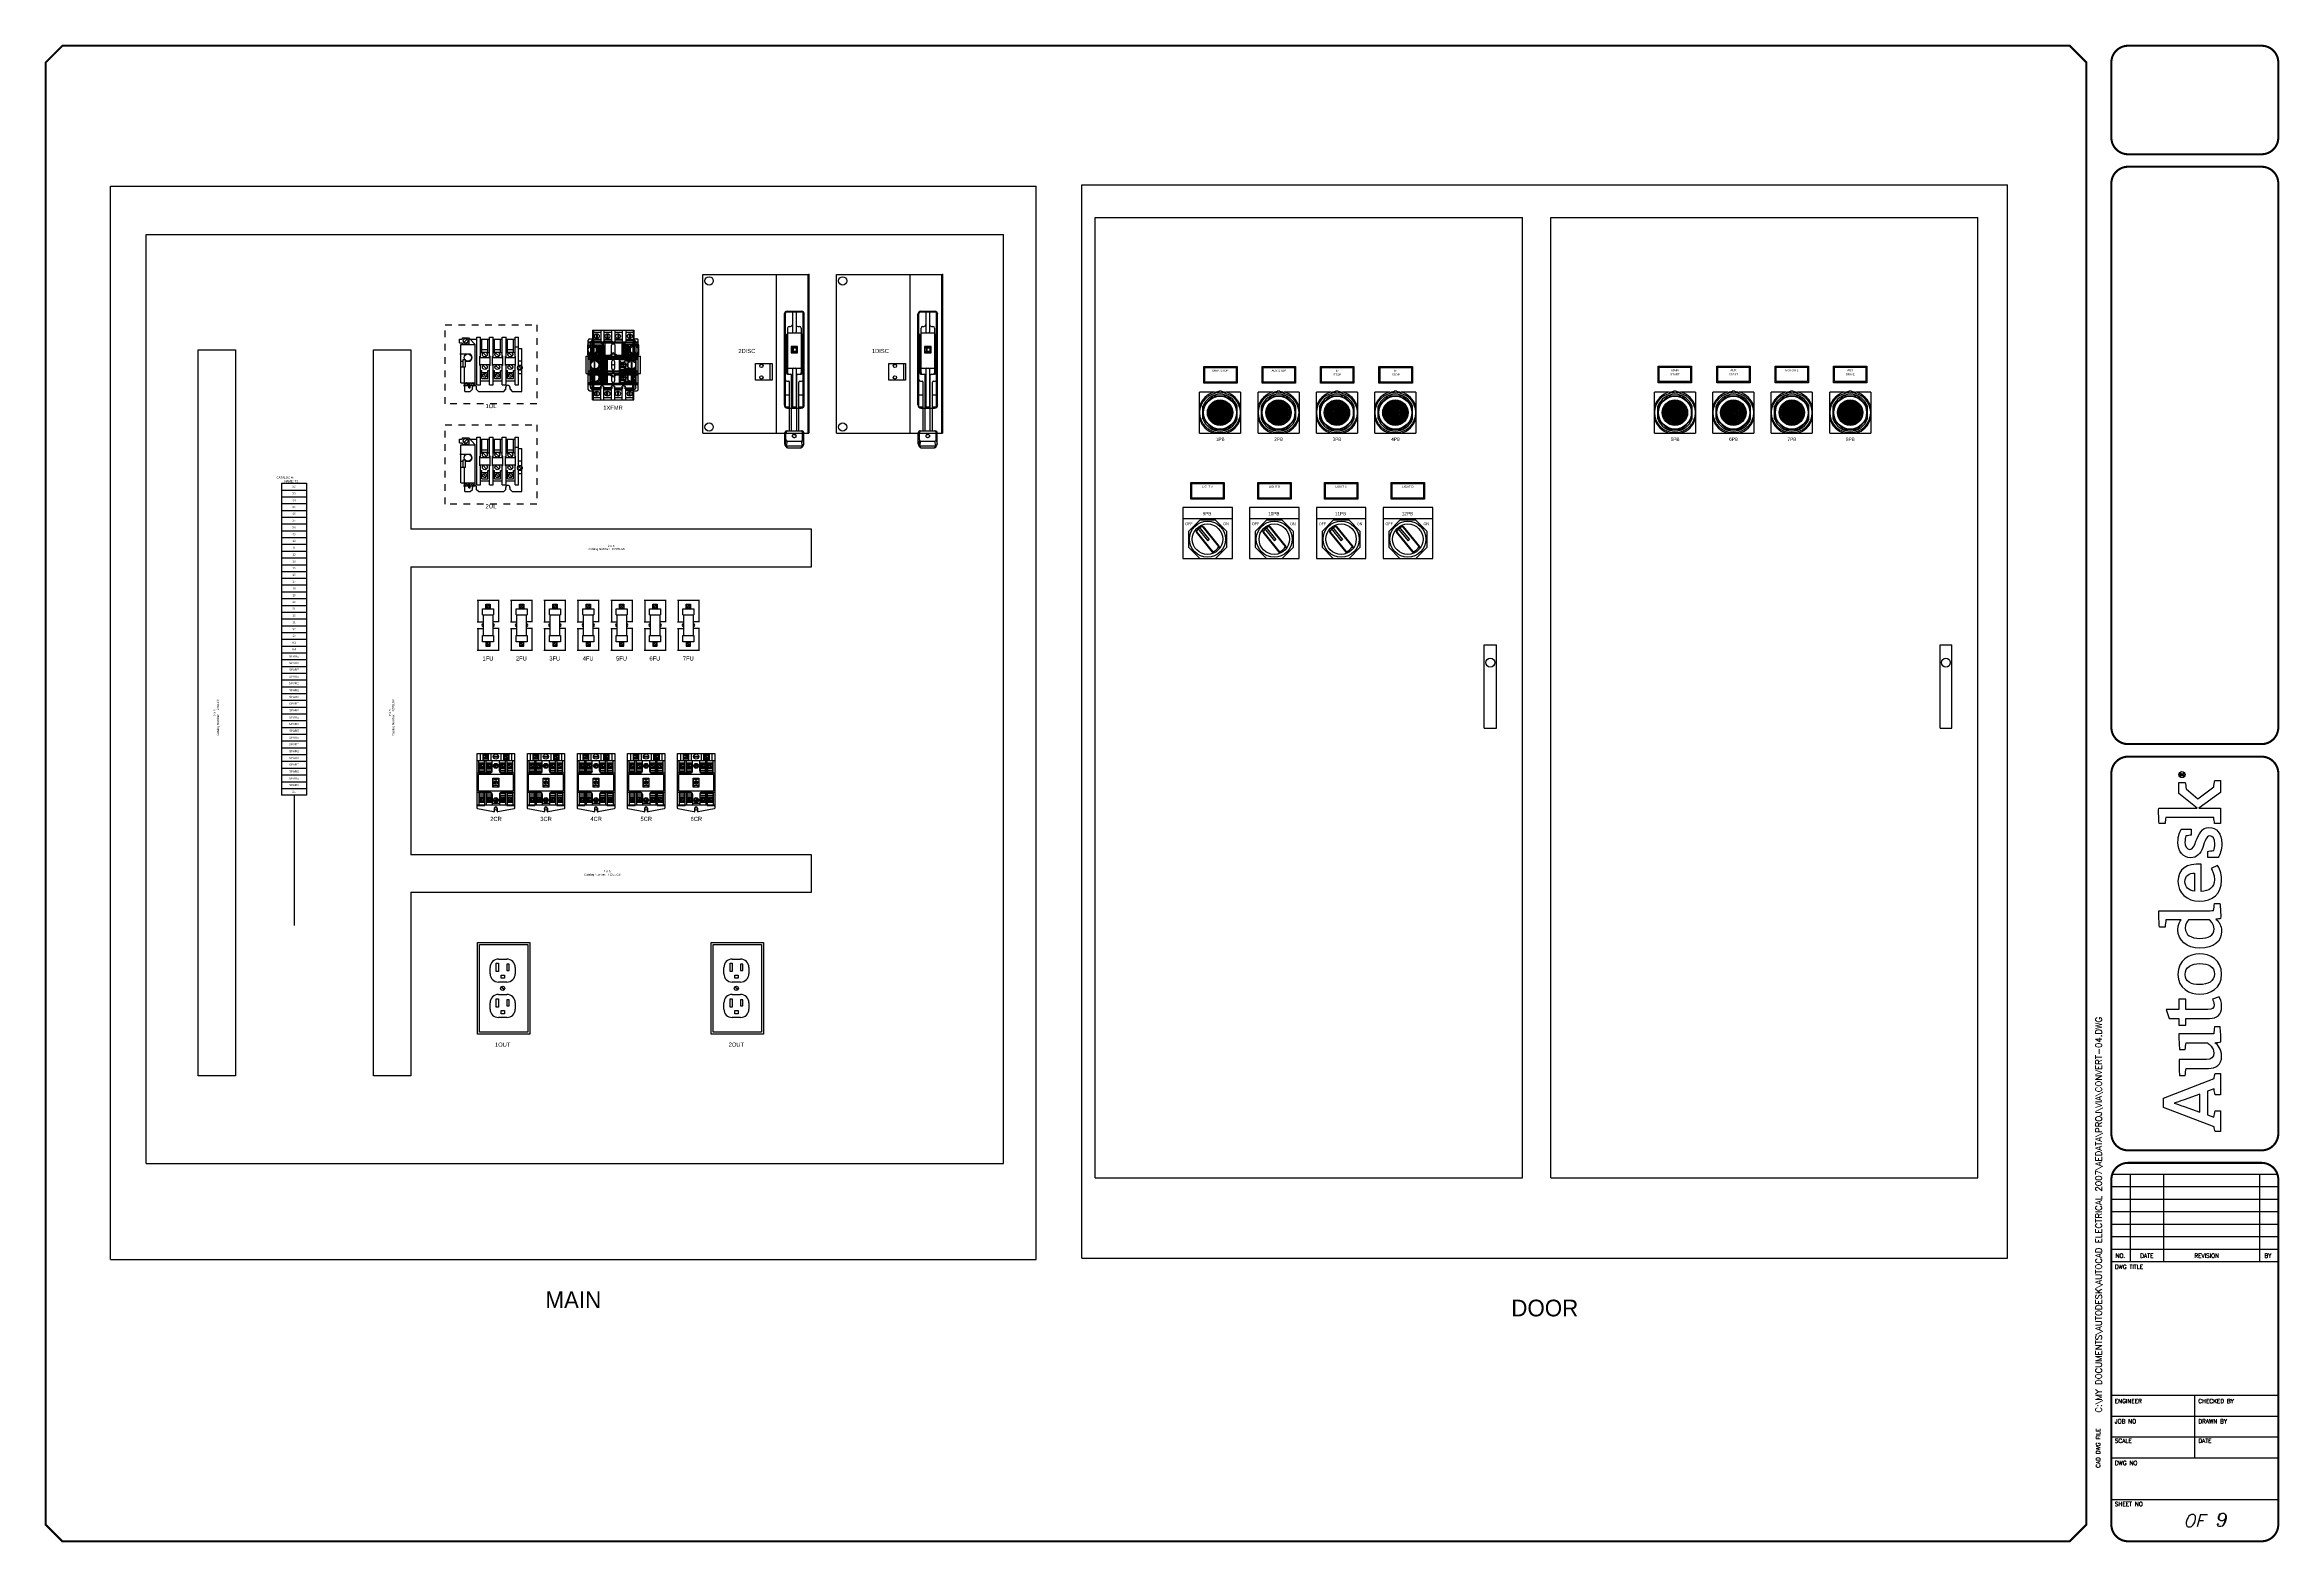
# Model space of a CAD drawing. Header units: inches. Extents: x 0 to 33.5, y 0 to 22.4.
import ezdxf
from ezdxf.enums import TextEntityAlignment as Align

# ---------------------------------------------------------------- set-up
doc = ezdxf.new("R2010")
doc.units = ezdxf.units.IN
doc.header["$MEASUREMENT"] = 0
doc.linetypes.add('HIDDEN', pattern=[0.375, 0.25, -0.125])
for name, color, linetype in [('ATTRIBUTES', 1, 'Continuous'), ('CLEARANCE', 7, 'Continuous'), ('GRAPHIC', 7, 'Continuous'), ('LAYER_1', 160, 'Continuous'), ('TITLE', 7, 'Continuous')]:
    doc.layers.add(name, color=color, linetype=linetype)
doc.styles.add('ITALIC', font='ITALIC')
doc.styles.add('SIMPLEX', font='SIMPLEX')

# ---------------------------------------------------------------- blocks, each defined once
blk = doc.blocks.new('AI9-BLK2')
at = {"layer": 'LAYER_1', "color": 7}
blk.add_circle((0, 0), 2.03, dxfattribs=at)
blk.add_open_spline([(1.7, 0), (1.7, -1), (1, -1.8), (0, -1.8), (-1, -1.8), (-1.7, -1), (-1.7, 0), (-1.7, 1), (-1, 1.8), (0, 1.8), (1, 1.8), (1.7, 1), (1.7, 0)], degree=3, knots=[0, 0, 0, 0, 1, 1, 1, 2, 2, 2, 3, 3, 3, 4, 4, 4, 4], dxfattribs=at)
blk = doc.blocks.new('AI9-BLK1')
at = {"layer": 'LAYER_1', "color": 7}
for points, knots in [([(0.7, -1.1), (0.7, -1.1), (0.2, -0.4), (0.2, -0.4), (0.1, -0.2), (0, -0.2), (-0.1, -0.1), (0.3, 0), (0.5, 0.2), (0.5, 0.5), (0.5, 0.8), (0.3, 1.1), (-0.2, 1.1), (-0.2, 1.1), (-0.8, 1.1), (-0.8, 1.1), (-0.8, 1.1), (-0.8, -1.1), (-0.8, -1.1), (-0.8, -1.1), (-0.5, -1.1), (-0.5, -1.1), (-0.5, -1.1), (-0.5, -0.1), (-0.5, -0.1), (-0.4, -0.1), (-0.3, -0.2), (-0.2, -0.3), (-0.2, -0.3), (0.3, -1.1), (0.3, -1.1), (0.3, -1.1), (0.7, -1.1), (0.7, -1.1)], [0, 0, 0, 0, 1, 1, 1, 2, 2, 2, 3, 3, 3, 4, 4, 4, 5, 5, 5, 6, 6, 6, 7, 7, 7, 8, 8, 8, 9, 9, 9, 10, 10, 10, 11, 11, 11, 11]), ([(0.2, 0.5), (0.2, 0.2), (-0.1, 0.1), (-0.3, 0.1), (-0.3, 0.1), (-0.5, 0.1), (-0.5, 0.1), (-0.5, 0.1), (-0.5, 0.8), (-0.5, 0.8), (-0.5, 0.8), (-0.2, 0.8), (-0.2, 0.8), (0.1, 0.8), (0.2, 0.7), (0.2, 0.5)], [0, 0, 0, 0, 1, 1, 1, 2, 2, 2, 3, 3, 3, 4, 4, 4, 5, 5, 5, 5])]:
    blk.add_open_spline(points, degree=3, knots=knots, dxfattribs=at)
blk = doc.blocks.new('LOGO')
for points, knots in [([(35.2, 4.3), (35.2, 4.3), (22.1, 38.1), (22.1, 38.1), (22.1, 38.1), (16.1, 38.1), (16.1, 38.1), (16.1, 38.1), (3.2, 4.3), (3.2, 4.3), (2.2, 4.2), (0.9, 4), (0, 3.7), (0, 3.7), (0, 0), (0, 0), (0, 0), (13.7, 0), (13.7, 0), (13.7, 0), (13.7, 3.7), (13.7, 3.7), (12.4, 4), (10.9, 4.3), (9.5, 4.4), (9.5, 4.4), (11.1, 8.8), (11.1, 8.8), (11.1, 8.8), (26.8, 8.8), (26.8, 8.8), (26.8, 8.8), (28.4, 4.3), (28.4, 4.3), (27, 4.2), (25.8, 4), (24.5, 3.7), (24.5, 3.7), (24.5, 0), (24.5, 0), (24.5, 0), (38.7, 0), (38.7, 0), (38.7, 0), (38.7, 3.7), (38.7, 3.7), (37.9, 3.9), (36, 4.3), (35.2, 4.3)], [0, 0, 0, 0, 1, 1, 1, 2, 2, 2, 3, 3, 3, 4, 4, 4, 5, 5, 5, 6, 6, 6, 7, 7, 7, 8, 8, 8, 9, 9, 9, 10, 10, 10, 11, 11, 11, 12, 12, 12, 13, 13, 13, 14, 14, 14, 15, 15, 15, 16, 16, 16, 16]), ([(12.8, 13.8), (12.8, 13.8), (16.6, 24.3), (16.6, 24.3), (17.8, 27.5), (18.2, 28.8), (18.8, 30.9), (18.8, 30.9), (18.9, 30.9), (18.9, 30.9), (19.6, 28.9), (20, 27.5), (21.1, 24.3), (21.1, 24.3), (24.9, 13.8), (24.9, 13.8), (24.9, 13.8), (12.8, 13.8), (12.8, 13.8)], [0, 0, 0, 0, 1, 1, 1, 2, 2, 2, 3, 3, 3, 4, 4, 4, 5, 5, 5, 6, 6, 6, 6]), ([(70.8, 23.1), (70.8, 23.1), (70.8, 27.7), (70.8, 27.7), (70.8, 27.7), (75.3, 27.7), (75.3, 27.7), (75.3, 27.7), (75.3, 34.3), (75.3, 34.3), (75.3, 34.3), (81.3, 36.2), (81.3, 36.2), (81.3, 36.2), (81.3, 27.7), (81.3, 27.7), (81.3, 27.7), (88, 27.7), (88, 27.7), (88, 27.7), (88, 23.1), (88, 23.1), (88, 23.1), (81.3, 23.1), (81.3, 23.1), (81.3, 23.1), (81.3, 8.4), (81.3, 8.4), (81.3, 5.6), (82.1, 4.3), (84.3, 4.3), (86, 4.3), (87.5, 5.1), (88, 5.5), (88, 5.5), (89.7, 0.9), (89.7, 0.9), (88.7, 0.3), (86.5, -0.7), (83.2, -0.7), (77.6, -0.7), (75.3, 2.4), (75.3, 7.4), (75.3, 7.4), (75.3, 23.1), (75.3, 23.1), (75.3, 23.1), (70.8, 23.1), (70.8, 23.1)], [0, 0, 0, 0, 1, 1, 1, 2, 2, 2, 3, 3, 3, 4, 4, 4, 5, 5, 5, 6, 6, 6, 7, 7, 7, 8, 8, 8, 9, 9, 9, 10, 10, 10, 11, 11, 11, 12, 12, 12, 13, 13, 13, 14, 14, 14, 15, 15, 15, 16, 16, 16, 16]), ([(147.1, 4.7), (147.1, 5.4), (147, 6.1), (147, 6.9), (147, 6.9), (147, 41.1), (147, 41.1), (143.4, 41.2), (139.3, 41), (136.1, 40.7), (136.1, 40.7), (136.1, 37), (136.1, 37), (137.7, 36.8), (139.6, 36.6), (141, 36.4), (141, 36.4), (141, 36.4), (141, 36.4), (141, 36.4), (141, 26.2), (141, 26.2), (140, 27.1), (138, 28.4), (134.3, 28.4), (127.3, 28.4), (122, 22.6), (122, 13.8), (122, 4.5), (126.6, -0.7), (133.4, -0.7), (137.1, -0.7), (139.6, 1.1), (141.3, 3.1), (141.3, 2.1), (141.6, 0.6), (141.8, 0), (145.2, -0.2), (148.7, 0.1), (151.7, 0.4), (151.7, 0.4), (151.7, 4.1), (151.7, 4.1), (150.2, 4.2), (148.4, 4.5), (147.1, 4.7)], [0, 0, 0, 0, 1, 1, 1, 2, 2, 2, 3, 3, 3, 4, 4, 4, 5, 5, 5, 6, 6, 6, 7, 7, 7, 8, 8, 8, 9, 9, 9, 10, 10, 10, 11, 11, 11, 12, 12, 12, 13, 13, 13, 14, 14, 14, 15, 15, 15, 15]), ([(229.4, 4.6), (229.4, 4.6), (221.5, 15.2), (221.5, 15.2), (221.5, 15.2), (228, 23), (228, 23), (229.4, 23.1), (231.3, 23.3), (232.4, 23.6), (232.4, 23.6), (232.4, 27.7), (232.4, 27.7), (232.4, 27.7), (225, 27.7), (225, 27.7), (225, 27.7), (215.2, 15.6), (215.2, 15.6), (215.2, 15.6), (215.2, 41.2), (215.2, 41.2), (211.8, 41.3), (208.2, 41.2), (205.1, 40.9), (205.1, 40.9), (205.1, 36.9), (205.1, 36.9), (206.5, 36.8), (208, 36.6), (209.1, 36.5), (209.1, 36.5), (209.1, 4.5), (209.1, 4.5), (207.8, 4.4), (206.3, 4.2), (205.1, 4), (205.1, 4), (205.1, 0), (205.1, 0), (205.1, 0), (215.2, 0), (215.2, 0), (215.2, 0), (215.2, 14.5), (215.2, 14.5), (215.2, 14.5), (225.6, 0), (225.6, 0), (225.6, 0), (233.7, 0), (233.7, 0), (233.7, 0), (233.7, 3.8), (233.7, 3.8), (232.2, 4.2), (230.6, 4.4), (229.4, 4.6)], [0, 0, 0, 0, 1, 1, 1, 2, 2, 2, 3, 3, 3, 4, 4, 4, 5, 5, 5, 6, 6, 6, 7, 7, 7, 8, 8, 8, 9, 9, 9, 10, 10, 10, 11, 11, 11, 12, 12, 12, 13, 13, 13, 14, 14, 14, 15, 15, 15, 16, 16, 16, 17, 17, 17, 18, 18, 18, 19, 19, 19, 19]), ([(59.7, -0.1), (59.5, 0.6), (59.2, 2.6), (59.1, 3.8), (57.8, 2), (54.9, -0.7), (50.2, -0.7), (44.2, -0.7), (42, 3.1), (42, 8.1), (42, 8.1), (42, 22.9), (42, 22.9), (40.6, 23.2), (38.8, 23.4), (37.3, 23.5), (37.3, 23.5), (37.3, 27.3), (37.3, 27.3), (40.3, 27.6), (44.4, 27.8), (48, 27.6), (48, 27.6), (48, 9.3), (48, 9.3), (48, 6.2), (49.1, 4.5), (52.3, 4.5), (55.8, 4.5), (58.4, 7.9), (59, 8.6), (59, 8.6), (59, 23), (59, 23), (57.8, 23.2), (56, 23.4), (54.6, 23.5), (54.6, 23.5), (54.6, 27.3), (54.6, 27.3), (57.6, 27.7), (61.5, 27.8), (65, 27.7), (65, 27.7), (65, 4.6), (65, 4.6), (66.3, 4.4), (68.1, 4.2), (69.6, 4.1), (69.6, 4.1), (69.6, 0.3), (69.6, 0.3), (66.7, 0), (63, -0.2), (59.7, -0.1)], [0, 0, 0, 0, 1, 1, 1, 2, 2, 2, 3, 3, 3, 4, 4, 4, 5, 5, 5, 6, 6, 6, 7, 7, 7, 8, 8, 8, 9, 9, 9, 10, 10, 10, 11, 11, 11, 12, 12, 12, 13, 13, 13, 14, 14, 14, 15, 15, 15, 16, 16, 16, 17, 17, 17, 18, 18, 18, 18]), ([(104.8, -0.7), (95.2, -0.7), (91.4, 7), (91.4, 13.8), (91.4, 20.6), (95.1, 28.4), (104.6, 28.4), (114.1, 28.4), (118.3, 20.8), (118.3, 14), (118.3, 7.2), (114.2, -0.7), (104.8, -0.7)], [0, 0, 0, 0, 1, 1, 1, 2, 2, 2, 3, 3, 3, 4, 4, 4, 4]), ([(104.5, 23.6), (99.6, 23.6), (97.8, 19.5), (97.8, 14), (97.8, 8.5), (99.9, 4.1), (104.8, 4.1), (109.8, 4.1), (111.8, 8.2), (111.8, 13.8), (111.8, 19.3), (109.5, 23.6), (104.5, 23.6)], [0, 0, 0, 0, 1, 1, 1, 2, 2, 2, 3, 3, 3, 4, 4, 4, 4]), ([(141, 7.6), (140.3, 6.7), (138.2, 4.3), (135, 4.3), (130.5, 4.3), (128.5, 8.1), (128.5, 13.8), (128.5, 19.6), (130.9, 23.5), (135.4, 23.5), (138.3, 23.5), (139.9, 22.3), (141, 21.3), (141, 21.3), (141, 7.6), (141, 7.6)], [0, 0, 0, 0, 1, 1, 1, 2, 2, 2, 3, 3, 3, 4, 4, 4, 5, 5, 5, 5]), ([(167.6, 4.1), (171.4, 4.1), (173.8, 5.5), (175, 6.2), (175, 6.2), (177.1, 2.1), (177.1, 2.1), (175.5, 1.1), (172.6, -0.7), (167.2, -0.7), (158.2, -0.7), (153.3, 5.5), (153.3, 14), (153.3, 22.5), (158.9, 28.4), (166.4, 28.4), (174.6, 28.4), (178.7, 22.5), (177.9, 12.9), (177.9, 12.9), (159.8, 12.9), (159.8, 12.9), (160, 7.9), (162.3, 4.1), (167.6, 4.1)], [0, 0, 0, 0, 1, 1, 1, 2, 2, 2, 3, 3, 3, 4, 4, 4, 5, 5, 5, 6, 6, 6, 7, 7, 7, 8, 8, 8, 8]), ([(172, 17.3), (171.9, 20.8), (170.4, 23.7), (166.3, 23.7), (162.6, 23.7), (160.6, 21.2), (159.9, 17.3), (159.9, 17.3), (172, 17.3), (172, 17.3)], [0, 0, 0, 0, 1, 1, 1, 2, 2, 2, 3, 3, 3, 3]), ([(193.3, 16.4), (190.2, 17.6), (187.8, 18.3), (187.8, 20.5), (187.8, 22.6), (189.9, 23.7), (192.6, 23.7), (194.1, 23.7), (195.6, 23.5), (196.8, 23.1), (196.9, 21.9), (197.1, 20.1), (197.3, 19.6), (197.3, 19.6), (201.3, 19.6), (201.3, 19.6), (201.3, 19.6), (201.3, 26.1), (201.3, 26.1), (200.2, 26.8), (197.1, 28.4), (192.4, 28.4), (186.5, 28.4), (182.2, 25), (182.2, 20.1), (182.2, 15.7), (184.9, 13.4), (189.1, 11.9), (193.4, 10.4), (196.7, 9.3), (196.7, 7.2), (196.7, 5.1), (195, 3.9), (191.4, 3.9), (189.9, 3.9), (188.1, 4.1), (187, 4.6), (186.9, 5.9), (186.6, 7.8), (186.3, 8.4), (186.3, 8.4), (182.3, 8.4), (182.3, 8.4), (182.3, 8.4), (182.3, 1.6), (182.3, 1.6), (182.3, 1.6), (182.3, 1.6), (182.3, 1.6), (184.1, 0.5), (187.5, -0.8), (191.8, -0.8), (198.3, -0.8), (202.4, 2.6), (202.4, 7.8), (202.4, 12.5), (197.8, 14.6), (193.3, 16.4)], [0, 0, 0, 0, 1, 1, 1, 2, 2, 2, 3, 3, 3, 4, 4, 4, 5, 5, 5, 6, 6, 6, 7, 7, 7, 8, 8, 8, 9, 9, 9, 10, 10, 10, 11, 11, 11, 12, 12, 12, 13, 13, 13, 14, 14, 14, 15, 15, 15, 16, 16, 16, 17, 17, 17, 18, 18, 18, 19, 19, 19, 19])]:
    blk.add_open_spline(points, degree=3, knots=knots)
for name, p in [('AI9-BLK2', (237.6, 25.7)), ('AI9-BLK1', (237.8, 25.7))]:
    blk.add_blockref(name, p)
blk = doc.blocks.new('NO_NUM_acade_title')
at = {"layer": 'TITLE'}
for p, q in [((30.594, 22.177), (30.594, 20.781)), ((30.969, 5.531), (33.469, 5.531)), ((31.25, 5.531), (31.25, 4.219)), ((31.75, 5.531), (31.75, 4.219)), ((33.188, 5.531), (33.188, 4.219)), ((30.969, 5.344), (33.469, 5.344)), ((30.969, 5.156), (33.469, 5.156)), ((30.969, 4.969), (33.469, 4.969)), ((30.969, 4.781), (33.469, 4.781)), ((30.969, 4.594), (33.469, 4.594)), ((30.969, 4.406), (33.469, 4.406)), ((30.969, 4.219), (33.469, 4.219)), ((30.594, 0.281), (30.594, 2.214)), ((30.969, 2.219), (33.469, 2.219)), ((32.219, 1.281), (32.219, 2.219)), ((30.969, 1.906), (33.469, 1.906)), ((30.969, 1.594), (33.469, 1.594)), ((30.969, 1.281), (33.469, 1.281)), ((30.969, 0.656), (33.469, 0.656))]:
    blk.add_line(p, q, dxfattribs=at)
at = {"layer": 'TITLE', "const_width": 0.0312}
blk.add_lwpolyline([(30.594, 0.281), (30.594, 22.177), (30.344, 22.427), (0.281, 22.427), (0.031, 22.177), (0.031, 0.281), (0.281, 0.031), (30.344, 0.031)], close=True, dxfattribs=at)
for points in [[(31.219, 22.427, 0.414214), (30.969, 22.177, 0.414214)], [(33.469, 22.177, 0.414214), (33.219, 22.427, 0.414214)], [(30.969, 21.052, 0.414214), (31.219, 20.802, 0.414214)], [(33.219, 20.802, 0.414214), (33.469, 21.052, 0.414214)], [(31.219, 20.615, 0.414214), (30.969, 20.365, 0.414214)], [(33.469, 20.365, 0.414214), (33.219, 20.615, 0.414214)], [(30.969, 12.219, 0.414214), (31.219, 11.969, 0.414214)], [(33.219, 11.969, 0.414214), (33.469, 12.219, 0.414214)], [(31.219, 11.781, 0.414214), (30.969, 11.531, 0.414214)], [(33.469, 11.531, 0.414214), (33.219, 11.781, 0.414214)], [(30.969, 6.135, 0.414214), (31.219, 5.885, 0.414214)], [(33.219, 5.885, 0.414214), (33.469, 6.135, 0.414214)], [(31.219, 5.698, 0.414214), (30.969, 5.448, 0.414214)], [(33.469, 5.448, 0.414214), (33.219, 5.698, 0.414214)], [(30.969, 0.281, 0.414214), (31.219, 0.031, 0.414214)], [(33.219, 0.031, 0.414214), (33.469, 0.281, 0.414214)]]:
    blk.add_lwpolyline(points, format="xyb", dxfattribs=at)
for points in [[(33.219, 22.427), (31.219, 22.427)], [(30.969, 22.177), (30.969, 21.052)], [(33.469, 22.177), (33.469, 21.052)], [(33.219, 20.802), (31.219, 20.802)], [(33.219, 20.615), (31.219, 20.615)], [(30.969, 20.365), (30.969, 12.219)], [(33.469, 20.365), (33.469, 12.219)], [(31.219, 11.969), (33.219, 11.969)], [(31.219, 11.781), (33.219, 11.781)], [(31.219, 5.885), (33.219, 5.885)], [(31.219, 5.698), (33.219, 5.698)], [(30.969, 5.448), (30.969, 0.281)], [(33.469, 5.448), (33.469, 0.281)], [(31.219, 0.031), (33.219, 0.031)]]:
    blk.add_lwpolyline(points, dxfattribs=at)
at = {"layer": 'TITLE', "color": 7, "const_width": 0.0312}
for points in [[(30.969, 11.531), (30.969, 6.135)], [(33.469, 11.531), (33.469, 6.135)]]:
    blk.add_lwpolyline(points, dxfattribs=at)
at = {"xscale": 0.02250000000000085, "yscale": 0.02250000000000085, "zscale": 0.02250000000000085, "rotation": 90}
blk.add_blockref('LOGO', (32.605, 6.167), dxfattribs=at)
at = {"layer": 'TITLE', "color": 1, "style": 'SIMPLEX'}
for s, p in [('DWG TITLE', (31.021, 4.109)), ('ENGINEER', (31.021, 2.099)), ('CHECKED BY', (32.271, 2.099)), ('JOB NO', (31.021, 1.797)), ('DRAWN BY', (32.271, 1.797)), ('SCALE', (31.021, 1.505)), ('DATE', (32.271, 1.505)), ('DWG NO', (31.021, 1.172)), ('SHEET NO', (31.021, 0.557))]:
    blk.add_text(s, height=0.0625, dxfattribs=at).set_placement(p)
at = {"layer": 'TITLE', "color": 1}
for s, height, style, p in [('NO.', 0.0625, 'SIMPLEX', (31.104, 4.307)), ('DATE', 0.0625, 'SIMPLEX', (31.5, 4.307)), ('REVISION', 0.0625, 'SIMPLEX', (32.396, 4.307)), ('BY', 0.0625, 'SIMPLEX', (33.313, 4.307)), ('OF', 0.1875, 'ITALIC', (32.208, 0.339))]:
    blk.add_text(s, height=height, dxfattribs=dict(at, style=style)).set_placement(p, align=Align.MIDDLE)
at = {"layer": 'TITLE', "color": 1, "style": 'SIMPLEX'}
blk.add_text('CAD DWG FILE', height=0.0625, rotation=90, dxfattribs=at).set_placement((30.802, 1.13))
at = {"layer": 'TITLE', "color": 1, "style": 'ITALIC'}
for tag, height, p in [('TITLE#1', 0.125, (32.156, 3.406)), ('TITLE#2', 0.125, (32.156, 3.204)), ('TITLE#3', 0.125, (32.156, 3.001)), ('TITLE#4', 0.125, (32.156, 2.799)), ('DWG#', 0.2, (32.156, 0.826))]:
    blk.add_attdef(tag, text='', height=height, dxfattribs=at).set_placement(p, align=Align.CENTER)
at = {"layer": 'TITLE', "color": 1, "style": 'SIMPLEX'}
blk.add_attdef('CAD#', (30.826, 1.958), '', height=0.0938, rotation=90, dxfattribs=at)
at = {"layer": 'TITLE', "color": 1}
for tag, p, height, style in [('ENGINEER', (31.237, 1.958), 0.0938, 'ITALIC'), ('CHKDBY', (32.424, 1.958), 0.0938, 'ITALIC'), ('JOB#', (31.464, 1.644), 0.0938, 'SIMPLEX'), ('DRAWNBY', (32.494, 1.644), 0.0938, 'ITALIC'), ('SCALE', (31.353, 1.344), 0.0938, 'SIMPLEX'), ('DATE', (32.408, 1.344), 0.0938, 'SIMPLEX'), ('SHTS', (32.532, 0.25), 0.2, 'ITALIC')]:
    blk.add_attdef(tag, p, '', height=height, dxfattribs=dict(at, style=style))
at = {"layer": 'TITLE', "color": 1, "style": 'ITALIC'}
blk.add_attdef('SH#', text='', height=0.2, dxfattribs=at).set_placement((31.881, 0.25), align=Align.RIGHT)
at = {"layer": 'TITLE', "color": 7, "flags": 9}
blk.add_attdef('WD_TB', (31.219, 0.031), '', height=0.125, dxfattribs=at)
blk = doc.blocks.new('panel')
at = {"color": 5}
for p, q in [((68.2, 16.09), (68.2, 80.38)), ((68.2, 80.38), (123.66, 80.38)), ((123.66, 16.09), (123.66, 80.38)), ((10, 80.29), (65.47, 80.29)), ((10, 16), (10, 80.29)), ((65.47, 16), (65.47, 80.29)), ((69, 20.9), (69, 78.42)), ((69, 78.42), (94.59, 78.42)), ((94.59, 20.9), (94.59, 78.42)), ((96.29, 20.9), (96.29, 78.42)), ((96.29, 78.42), (121.88, 78.42)), ((121.88, 20.9), (121.88, 78.42)), ((12.14, 77.4), (63.51, 77.4)), ((12.14, 21.75), (12.14, 77.4)), ((63.51, 21.75), (63.51, 77.4)), ((92.31, 47.84), (92.31, 52.83)), ((92.31, 52.83), (93.03, 52.83)), ((93.03, 47.84), (93.03, 52.83)), ((119.61, 52.83), (120.32, 52.83)), ((119.61, 47.84), (119.61, 52.83)), ((120.32, 47.84), (120.32, 52.83)), ((92.31, 47.84), (93.03, 47.84)), ((119.61, 47.84), (120.32, 47.84)), ((12.14, 21.75), (63.51, 21.75)), ((69, 20.9), (94.59, 20.9)), ((96.29, 20.9), (121.88, 20.9)), ((68.2, 16.09), (123.66, 16.09)), ((10, 16), (65.47, 16))]:
    blk.add_line(p, q, dxfattribs=at)
for centre in [(92.67, 51.76), (119.96, 51.76)]:
    blk.add_circle(centre, 0.268, dxfattribs=at)
at = {"color": 1}
for p in [(37.73, 13.09), (95.93, 12.6)]:
    blk.add_attdef('DESCRIPTION', text='', height=1, dxfattribs=at).set_placement(p, align=Align.CENTER)
blk = doc.blocks.new('RPB')
at = {"color": 0, "linetype": 'ByBlock'}
for p, q in [((0, 0), (0, 2.46)), ((0.89, 2.46), (0, 2.46)), ((0.89, 2.46), (1.15, 2.52)), ((1.15, 2.49), (1.11, 2.43)), ((1.31, 2.52), (1.15, 2.52)), ((1.15, 2.52), (1.15, 2.49)), ((1.31, 2.52), (1.57, 2.46)), ((1.31, 2.52), (1.31, 2.49)), ((1.31, 2.49), (1.36, 2.43)), ((2.46, 2.46), (1.57, 2.46)), ((2.46, 2.46), (2.46, 0)), ((0, 0), (2.46, 0))]:
    blk.add_line(p, q, dxfattribs=at)
at = {"color": 9, "linetype": 'ByBlock'}
for p, q in [((0.2, 0.85), (0.2, 1.61)), ((0.23, 0.85), (0.23, 1.61)), ((0.23, 0.85), (0.23, 1.61)), ((0.25, 1.67), (0.8, 2.21)), ((0.25, 1.67), (0.8, 2.21)), ((0.85, 2.23), (1.61, 2.23)), ((0.85, 2.23), (1.61, 2.23)), ((2.21, 1.67), (1.67, 2.21)), ((2.21, 1.67), (1.67, 2.21)), ((2.23, 0.85), (2.23, 1.61)), ((2.23, 0.85), (2.23, 1.61)), ((2.26, 0.85), (2.26, 1.61)), ((0.25, 0.8), (0.8, 0.25)), ((0.25, 0.8), (0.8, 0.25)), ((0.85, 0.23), (1.61, 0.23)), ((0.85, 0.23), (1.61, 0.23)), ((2.21, 0.8), (1.67, 0.25)), ((2.21, 0.8), (1.67, 0.25))]:
    blk.add_line(p, q, dxfattribs=at)
at = {"color": 0, "linetype": 'ByBlock'}
blk.add_circle((1.23, 1.23), 1.21, dxfattribs=at)
at = {"color": 9, "linetype": 'ByBlock'}
blk.add_circle((1.23, 1.23), 0.985, dxfattribs=at)
blk.add_circle((1.23, 1.23), 0.985, dxfattribs=at)
at = {"color": 1, "linetype": 'ByBlock'}
for radius in [0.761, 0.724, 0.681, 0.634, 0.591, 0.546, 0.502, 0.457, 0.412, 0.367, 0.322, 0.278, 0.233, 0.188, 0.143, 0.0985, 0.0537]:
    blk.add_circle((1.23, 1.23), radius, dxfattribs=at)
at = {"color": 0, "linetype": 'ByBlock'}
for centre, radius, start, end in [((1.23, 1.23), 1.28, 105.5151, 164.4849), ((0.29, 1.62), 0.0551, 130.6807, 192.6082), ((0.29, 1.62), 0.0551, 130.6807, 192.6082), ((-0.35, 2.81), 1.29, 324.7508, 332.4037), ((0.84, 2.18), 0.0551, 77.3918, 139.3193), ((0.84, 2.18), 0.0551, 77.3918, 139.3193), ((1.23, 1.23), 1.28, 15.5151, 74.4849), ((1.23, 1.23), 1.28, 195.5151, 254.4849), ((0.84, 0.29), 0.0551, 220.6807, 282.6082), ((0.84, 0.29), 0.0551, 220.6807, 282.6082), ((1.23, 1.23), 1.28, 285.5151, 344.4849)]:
    blk.add_arc(centre, radius, start, end, dxfattribs=at)
at = {"color": 9, "linetype": 'ByBlock'}
for centre, radius, start, end in [((1.23, 1.23), 1.1, 20.148, 159.852), ((-0.97, 1.23), 1.26, 10.1054, 17.5556), ((-0.35, 2.81), 1.29, 297.5963, 305.2582), ((1.23, 3.43), 1.26, 252.4444, 259.8946), ((1.23, 3.43), 1.26, 280.1054, 287.5556), ((1.62, 2.18), 0.0551, 40.6807, 102.6082), ((1.62, 2.18), 0.0551, 40.6807, 102.6082), ((2.81, 2.81), 1.29, 207.5963, 215.2492), ((2.81, 2.81), 1.29, 234.7418, 242.4037), ((3.43, 1.23), 1.26, 162.4444, 169.8946), ((2.18, 1.62), 0.0551, 347.3918, 49.3193), ((2.18, 1.62), 0.0551, 347.3918, 49.3193), ((1.23, 1.23), 1.1, 200.148, 339.852), ((-0.97, 1.23), 1.26, 342.4444, 349.8946), ((0.29, 0.84), 0.0551, 167.3918, 229.3193), ((0.29, 0.84), 0.0551, 167.3918, 229.3193), ((-0.35, -0.35), 1.29, 54.7418, 62.4037), ((-0.35, -0.35), 1.29, 27.5963, 35.2492), ((1.23, -0.97), 1.26, 100.1054, 107.5556), ((1.23, -0.97), 1.26, 72.4444, 79.8946), ((1.62, 0.29), 0.0551, 257.3918, 319.3193), ((1.62, 0.29), 0.0551, 257.3918, 319.3193), ((2.81, -0.35), 1.29, 144.7508, 152.4037), ((2.81, -0.35), 1.29, 117.5963, 125.2582), ((3.43, 1.23), 1.26, 190.1054, 197.5556), ((2.18, 0.84), 0.0551, 310.6807, 12.6082), ((2.18, 0.84), 0.0551, 310.6807, 12.6082)]:
    blk.add_arc(centre, radius, start, end, dxfattribs=at)
at = {"color": 1, "flags": 1}
blk.add_attdef('CATNO', text='', height=0.2, dxfattribs=at).set_placement((1.23, 1.08), align=Align.CENTER)
at = {"color": 1}
blk.add_attdef('DESCRIPTOR', text='', height=0.2, dxfattribs=at).set_placement((1.24, -0.46), align=Align.CENTER)
blk = doc.blocks.new('_PBCAPT')
at = {"layer": 'GRAPHIC'}
for p, q in [((-1, 0.5), (1, 0.5)), ((-1, -0.5), (-1, 0.5)), ((-0.9375, 0.4375), (0.9375, 0.4375)), ((-0.9375, -0.4375), (-0.9375, 0.4375)), ((0.9375, 0.4375), (0.9375, -0.4375)), ((1, 0.5), (1, -0.5)), ((1, -0.5), (-1, -0.5)), ((0.9375, -0.4375), (-0.9375, -0.4375))]:
    blk.add_line(p, q, dxfattribs=at)
at = {"layer": 'ATTRIBUTES'}
for p in [(0, 0.25), (0, 0), (0, -0.25)]:
    blk.add_attdef('DESCRIPTION', text='', height=0.125, dxfattribs=at).set_placement(p, align=Align.MIDDLE)
blk = doc.blocks.new('SELSW')
at = {"linetype": 'Continuous'}
for p, q in [((2.97, 3.05), (0, 3.05)), ((0, 3.05), (0, 0)), ((2.97, 0), (2.97, 3.05)), ((2.97, 2.36), (0, 2.36)), ((1.01, 2.29), (0.34, 1.62)), ((0.34, 1.62), (0.34, 0.67)), ((1.96, 2.29), (1.01, 2.29)), ((2.63, 1.62), (1.96, 2.29)), ((2.63, 0.67), (2.63, 1.62)), ((0, 0), (2.97, 0)), ((0.34, 0.67), (1.01, 0)), ((1.01, 0), (1.96, 0)), ((1.96, 0), (2.63, 0.67))]:
    blk.add_line(p, q, dxfattribs=at)
at = {"color": 3, "linetype": 'Continuous'}
for p, q in [((0.75, 1.68), (1.86, 0.31)), ((0.79, 1.57), (1.76, 0.38)), ((0.87, 1.82), (1.49, 1.06)), ((0.95, 1.89), (1.57, 1.13)), ((1.11, 1.98), (2.22, 0.61)), ((1.21, 1.92), (2.18, 0.72)), ((1.49, 1.06), (1.57, 1.13))]:
    blk.add_line(p, q, dxfattribs=at)
for radius in [1.08, 0.911]:
    blk.add_circle((1.48, 1.15), radius, dxfattribs=at)
for start, end in [(109.462, 148.5509), (289.462, 328.5509)]:
    blk.add_arc((1.48, 1.15), 0.816, start, end, dxfattribs=at)
at = {"linetype": 'Continuous'}
for s, p in [('OFF', (0.14, 1.99)), ('ON', (2.42, 1.99))]:
    blk.add_text(s, height=0.16, dxfattribs=at).set_placement(p)
at = {"color": 1, "linetype": 'Continuous'}
blk.add_attdef('DESCRIPTOR', text='', height=0.2, dxfattribs=at).set_placement((1.45, 2.58), align=Align.CENTER)
at = {"color": 1, "linetype": 'Continuous', "flags": 1}
blk.add_attdef('CATNO', text='', height=0.2, dxfattribs=at).set_placement((1.48, 1.24), align=Align.CENTER)
blk = doc.blocks.new('GPB')
at = {"color": 0, "linetype": 'ByBlock'}
for p, q in [((0, 0), (0, 2.46)), ((0.89, 2.46), (0, 2.46)), ((0.89, 2.46), (1.15, 2.52)), ((1.15, 2.49), (1.11, 2.43)), ((1.31, 2.52), (1.15, 2.52)), ((1.15, 2.52), (1.15, 2.49)), ((1.31, 2.52), (1.57, 2.46)), ((1.31, 2.52), (1.31, 2.49)), ((1.31, 2.49), (1.36, 2.43)), ((2.46, 2.46), (1.57, 2.46)), ((2.46, 2.46), (2.46, 0)), ((0, 0), (2.46, 0))]:
    blk.add_line(p, q, dxfattribs=at)
at = {"color": 9, "linetype": 'ByBlock'}
for p, q in [((0.2, 0.85), (0.2, 1.61)), ((0.23, 0.85), (0.23, 1.61)), ((0.23, 0.85), (0.23, 1.61)), ((0.25, 1.67), (0.8, 2.21)), ((0.25, 1.67), (0.8, 2.21)), ((0.85, 2.23), (1.61, 2.23)), ((0.85, 2.23), (1.61, 2.23)), ((2.21, 1.67), (1.67, 2.21)), ((2.21, 1.67), (1.67, 2.21)), ((2.23, 0.85), (2.23, 1.61)), ((2.23, 0.85), (2.23, 1.61)), ((2.26, 0.85), (2.26, 1.61)), ((0.25, 0.8), (0.8, 0.25)), ((0.25, 0.8), (0.8, 0.25)), ((0.85, 0.23), (1.61, 0.23)), ((0.85, 0.23), (1.61, 0.23)), ((2.21, 0.8), (1.67, 0.25)), ((2.21, 0.8), (1.67, 0.25))]:
    blk.add_line(p, q, dxfattribs=at)
at = {"color": 0, "linetype": 'ByBlock'}
blk.add_circle((1.23, 1.23), 1.21, dxfattribs=at)
at = {"color": 9, "linetype": 'ByBlock'}
blk.add_circle((1.23, 1.23), 0.985, dxfattribs=at)
blk.add_circle((1.23, 1.23), 0.985, dxfattribs=at)
at = {"color": 3, "linetype": 'ByBlock'}
for radius in [0.761, 0.724, 0.681, 0.634, 0.591, 0.546, 0.502, 0.457, 0.412, 0.367, 0.322, 0.278, 0.233, 0.188, 0.143, 0.0985, 0.0537]:
    blk.add_circle((1.23, 1.23), radius, dxfattribs=at)
at = {"color": 0, "linetype": 'ByBlock'}
for centre, radius, start, end in [((1.23, 1.23), 1.28, 105.5151, 164.4849), ((0.29, 1.62), 0.0551, 130.6807, 192.6082), ((0.29, 1.62), 0.0551, 130.6807, 192.6082), ((-0.35, 2.81), 1.29, 324.7508, 332.4037), ((0.84, 2.18), 0.0551, 77.3918, 139.3193), ((0.84, 2.18), 0.0551, 77.3918, 139.3193), ((1.23, 1.23), 1.28, 15.5151, 74.4849), ((1.23, 1.23), 1.28, 195.5151, 254.4849), ((0.84, 0.29), 0.0551, 220.6807, 282.6082), ((0.84, 0.29), 0.0551, 220.6807, 282.6082), ((1.23, 1.23), 1.28, 285.5151, 344.4849)]:
    blk.add_arc(centre, radius, start, end, dxfattribs=at)
at = {"color": 9, "linetype": 'ByBlock'}
for centre, radius, start, end in [((1.23, 1.23), 1.1, 20.148, 159.852), ((-0.97, 1.23), 1.26, 10.1054, 17.5556), ((-0.35, 2.81), 1.29, 297.5963, 305.2582), ((1.23, 3.43), 1.26, 252.4444, 259.8946), ((1.23, 3.43), 1.26, 280.1054, 287.5556), ((1.62, 2.18), 0.0551, 40.6807, 102.6082), ((1.62, 2.18), 0.0551, 40.6807, 102.6082), ((2.81, 2.81), 1.29, 207.5963, 215.2492), ((2.81, 2.81), 1.29, 234.7418, 242.4037), ((3.43, 1.23), 1.26, 162.4444, 169.8946), ((2.18, 1.62), 0.0551, 347.3918, 49.3193), ((2.18, 1.62), 0.0551, 347.3918, 49.3193), ((1.23, 1.23), 1.1, 200.148, 339.852), ((-0.97, 1.23), 1.26, 342.4444, 349.8946), ((0.29, 0.84), 0.0551, 167.3918, 229.3193), ((0.29, 0.84), 0.0551, 167.3918, 229.3193), ((-0.35, -0.35), 1.29, 54.7418, 62.4037), ((-0.35, -0.35), 1.29, 27.5963, 35.2492), ((1.23, -0.97), 1.26, 100.1054, 107.5556), ((1.23, -0.97), 1.26, 72.4444, 79.8946), ((1.62, 0.29), 0.0551, 257.3918, 319.3193), ((1.62, 0.29), 0.0551, 257.3918, 319.3193), ((2.81, -0.35), 1.29, 144.7508, 152.4037), ((2.81, -0.35), 1.29, 117.5963, 125.2582), ((3.43, 1.23), 1.26, 190.1054, 197.5556), ((2.18, 0.84), 0.0551, 310.6807, 12.6082), ((2.18, 0.84), 0.0551, 310.6807, 12.6082)]:
    blk.add_arc(centre, radius, start, end, dxfattribs=at)
at = {"color": 1, "flags": 1}
blk.add_attdef('CATNO', text='', height=0.2, dxfattribs=at).set_placement((1.23, 1.08), align=Align.CENTER)
at = {"color": 1}
blk.add_attdef('DESCRIPTOR', text='', height=0.2, dxfattribs=at).set_placement((1.24, -0.46), align=Align.CENTER)
blk = doc.blocks.new('_PBDUCT')
at = {"layer": 'ATTRIBUTES'}
blk.add_attdef('SIZE', text='', height=0.125, dxfattribs=at).set_placement((0, 0.0625), align=Align.CENTER)
blk.add_attdef('CATNO', (0.0625, -0.125), '', height=0.125, dxfattribs=at)
at = {"layer": 'ATTRIBUTES', "flags": 1}
blk.add_attdef('LENGTH', text='', height=0.125, dxfattribs=at).set_placement((0, -0.3125), align=Align.CENTER)
at = {"layer": 'GRAPHIC'}
blk.add_text('Catalog Number:', height=0.125, dxfattribs=at).set_placement((-0.0625, -0.125), align=Align.RIGHT)
blk = doc.blocks.new('SQD_DISC')
at = {"color": 5, "linetype": 'ByBlock'}
for p, q in [((0, 9.5), (6.35, 9.5)), ((0, 0), (0, 9.5)), ((4.41, 0), (4.41, 9.5)), ((6.28, 9.5), (6.28, 0)), ((6.35, 9.5), (6.35, 0)), ((4.88, 1.69), (4.88, 7.12)), ((4.94, 1.58), (4.94, 7.18)), ((4.94, 1.58), (4.94, 7.18)), ((5.03, 7.27), (5.91, 7.27)), ((5.03, 7.27), (5.91, 7.27)), ((5.06, 7.31), (5.88, 7.31)), ((5.36, 7.27), (5.36, 6.08)), ((5.58, 7.27), (5.58, 6.08)), ((6, 1.58), (6, 7.18)), ((6, 1.58), (6, 7.18)), ((6.06, 1.69), (6.06, 7.12)), ((4.94, 5.93), (5, 5.93)), ((5, 3.59), (5, 5.93)), ((5.06, 6.3), (5.06, 3.61)), ((5.06, 6.02), (5.88, 6.02)), ((5.16, 6.4), (5.23, 6.4)), ((5.7, 6.4), (5.78, 6.4)), ((5.88, 6.3), (5.88, 3.61)), ((5.94, 3.59), (5.94, 5.93)), ((5.94, 5.93), (6, 5.93)), ((3.14, 4.18), (4.14, 4.18)), ((3.14, 3.18), (3.14, 4.18)), ((4.01, 4.18), (4.01, 3.18)), ((4.14, 4.18), (4.14, 3.18)), ((4.14, 3.18), (3.14, 3.18)), ((5.03, 3.11), (5.13, 3.11)), ((5.06, 3.9), (5.88, 3.9)), ((5.06, 3.53), (5.25, 3.53)), ((5.19, 0.14), (5.19, 3.05)), ((5.31, 0.14), (5.31, 3.47)), ((5.36, 3.84), (5.36, 1.58)), ((5.58, 3.84), (5.58, 1.58)), ((5.62, 0.14), (5.62, 3.47)), ((5.69, 3.53), (5.88, 3.53)), ((5.75, 0.14), (5.75, 3.05)), ((5.81, 3.11), (5.91, 3.11)), ((4.94, 2.29), (5.19, 2.29)), ((4.94, 1.58), (5.19, 1.58)), ((4.94, 1.58), (5.19, 1.58)), ((5.06, 1.5), (5.88, 1.5)), ((5.19, 0.14), (5.19, 1.58)), ((5.31, 2.29), (5.36, 2.29)), ((5.31, 0.14), (5.31, 1.58)), ((5.31, 1.58), (5.62, 1.58)), ((5.31, 1.58), (5.62, 1.58)), ((5.58, 2.29), (5.62, 2.29)), ((5.62, 0.14), (5.62, 1.58)), ((5.75, 2.29), (6, 2.29)), ((5.75, 0.14), (5.75, 1.58)), ((5.75, 1.58), (6, 1.58)), ((5.75, 1.58), (6, 1.58)), ((0, 0), (6.35, 0)), ((4.9, -0.66), (4.9, 0.04)), ((4.9, -0.66), (4.9, 0.04)), ((4.97, -0.39), (4.97, 0.04)), ((5, 0.14), (5.94, 0.14)), ((5, 0.14), (5.19, 0.14)), ((5.31, 0.14), (5.62, 0.14)), ((5.75, 0.14), (5.94, 0.14)), ((5.97, -0.39), (5.97, 0.04)), ((6.04, -0.66), (6.04, 0.04)), ((6.04, -0.66), (6.04, 0.04)), ((4.97, -0.39), (4.91, -0.71)), ((4.91, -0.71), (4.98, -0.82)), ((4.91, -0.71), (4.98, -0.82)), ((5, -0.76), (5.06, -0.48)), ((5, -0.76), (5.94, -0.76)), ((5.06, -0.87), (5, -0.76)), ((5.06, -0.48), (5.88, -0.48)), ((5.06, -0.87), (5.88, -0.87)), ((5.06, -0.87), (5.88, -0.87)), ((5.88, -0.48), (5.94, -0.76)), ((5.88, -0.87), (5.94, -0.76)), ((5.96, -0.82), (6.02, -0.71)), ((5.96, -0.82), (6.02, -0.71)), ((5.97, -0.39), (6.04, -0.66))]:
    blk.add_line(p, q, dxfattribs=at)
at = {"color": 2, "linetype": 'ByBlock'}
for p, q in [((5.28, 5.2), (5.28, 4.81)), ((5.67, 5.2), (5.28, 5.2)), ((5.28, 4.81), (5.67, 4.81)), ((5.32, 5.13), (5.59, 5.13)), ((5.32, 5.11), (5.59, 5.11)), ((5.59, 4.9), (5.32, 4.9)), ((5.59, 4.88), (5.32, 4.88)), ((5.39, 4.88), (5.39, 5.13)), ((5.59, 5.13), (5.61, 5.11)), ((5.59, 5.11), (5.59, 4.9)), ((5.61, 4.9), (5.59, 4.88)), ((5.61, 5.11), (5.61, 4.9)), ((5.67, 4.81), (5.67, 5.2))]:
    blk.add_line(p, q, dxfattribs=at)
at = {"color": 2}
for p, q in [((5.32, 5.13), (5.32, 5.11)), ((5.32, 4.9), (5.32, 4.88)), ((5.41, 5.13), (5.41, 4.88))]:
    blk.add_line(p, q, dxfattribs=at)
at = {"color": 5, "linetype": 'ByBlock'}
for centre, radius in [((0.37, 9.12), 0.25), ((3.5, 4.03), 0.102), ((3.5, 3.34), 0.102), ((0.37, 0.37), 0.25)]:
    blk.add_circle(centre, radius, dxfattribs=at)
for centre, radius, start, end in [((5.06, 7.12), 0.188, 90, 180), ((5.03, 7.18), 0.093, 90, 180), ((5.03, 7.18), 0.093, 90, 180), ((5.88, 7.12), 0.188, 0, 90), ((5.91, 7.18), 0.093, 0, 90), ((5.91, 7.18), 0.093, 0, 90), ((5.16, 6.3), 0.093, 90, 180), ((5.23, 6.52), 0.125, 270, 0), ((5.42, 6.08), 0.06, 180, 270), ((5.52, 6.08), 0.06, 270, 0), ((5.7, 6.52), 0.125, 180, 270), ((5.78, 6.3), 0.093, 0, 90), ((5.03, 3.2), 0.093, 180, 270), ((5.06, 3.59), 0.0625, 180, 270), ((5.16, 3.61), 0.093, 180, 242.0531), ((5.13, 3.05), 0.0625, 0, 90), ((5.25, 3.47), 0.0625, 0, 90), ((5.23, 3.4), 0.125, 0, 55.7584), ((5.42, 3.84), 0.06, 90, 180), ((5.52, 3.84), 0.06, 0, 90), ((5.7, 3.4), 0.125, 124.2416, 180), ((5.69, 3.47), 0.0625, 90, 180), ((5.81, 3.05), 0.0625, 90, 180), ((5.78, 3.61), 0.093, 297.9469, 360), ((5.88, 3.59), 0.0625, 270, 360), ((5.91, 3.2), 0.093, 270, 0), ((5.06, 1.69), 0.188, 180, 270), ((5.88, 1.69), 0.188, 270, 0), ((5, 0.04), 0.093, 90, 180), ((5, 0.04), 0.093, 90, 180), ((5.06, 0.04), 0.093, 90, 180), ((5.88, 0.04), 0.093, 0, 90), ((5.94, 0.04), 0.093, 0, 90), ((5.94, 0.04), 0.093, 0, 90), ((5, -0.66), 0.093, 180, 208.1559), ((5, -0.66), 0.093, 180, 270), ((5.06, -0.39), 0.093, 180, 270), ((5.06, -0.78), 0.093, 208.1559, 270), ((5.06, -0.78), 0.093, 208.1559, 270), ((5.4, -0.17), 0.0546, 147.6301, 180), ((5.4, -0.17), 0.0546, 180, 212.3699), ((5.43, -0.19), 0.0945, 123.1628, 147.6301), ((5.43, -0.15), 0.0945, 212.3699, 236.8372), ((5.45, -0.22), 0.135, 105.1453, 123.1628), ((5.45, -0.11), 0.135, 236.8372, 254.8547), ((5.47, -0.28), 0.191, 90, 105.1453), ((5.47, -0.06), 0.191, 254.8547, 270), ((5.47, -0.28), 0.191, 74.8547, 90), ((5.47, -0.06), 0.191, 270, 285.1453), ((5.48, -0.22), 0.135, 56.8372, 74.8547), ((5.48, -0.11), 0.135, 285.1453, 303.1628), ((5.51, -0.19), 0.0945, 32.3699, 56.8372), ((5.51, -0.15), 0.0945, 303.1628, 327.6301), ((5.54, -0.17), 0.0546, 360, 32.3699), ((5.54, -0.17), 0.0546, 327.6301, 0), ((5.88, -0.39), 0.093, 270, 0), ((5.88, -0.78), 0.093, 270, 331.8441), ((5.88, -0.78), 0.093, 270, 331.8441), ((5.94, -0.66), 0.093, 270, 360), ((5.94, -0.66), 0.093, 331.8441, 360)]:
    blk.add_arc(centre, radius, start, end, dxfattribs=at)
blk.add_point((6.35, 9.5), dxfattribs=at)
at = {"color": 1, "flags": 1}
blk.add_attdef('CATNO', text='', height=0.25, dxfattribs=at).set_placement((2.79, 5.24), align=Align.CENTER)
at = {"color": 1}
blk.add_attdef('DESCRIPTOR', text='', height=0.25, dxfattribs=at).set_placement((2.63, 4.8), align=Align.CENTER)
blk = doc.blocks.new('SQDRELAY')
at = {"color": 2, "linetype": 'ByBlock'}
for p, q in [((-0.02, 2.9), (2.21, 2.9)), ((0.08, 2.15), (0.08, 2.9)), ((0.42, 2.74), (0.08, 2.74)), ((0.09, 2.74), (0.4, 2.74)), ((0.09, 2.21), (0.09, 2.74)), ((0.15, 3.32), (0.15, 2.9)), ((0.16, 2.66), (0.16, 2.71)), ((0.17, 2.64), (0.17, 2.71)), ((0.31, 3.32), (0.31, 2.9)), ((0.32, 2.64), (0.32, 2.71)), ((0.33, 3.2), (0.38, 3.2)), ((0.33, 3.18), (0.4, 3.18)), ((0.33, 3.03), (0.4, 3.03)), ((0.33, 3.01), (0.38, 3.01)), ((0.34, 2.66), (0.34, 2.71)), ((0.38, 3.2), (0.38, 3.25)), ((0.38, 3.01), (0.38, 2.97)), ((0.54, 3.19), (0.39, 3.04)), ((0.4, 3.18), (0.4, 3.25)), ((0.4, 3.03), (0.4, 2.97)), ((0.4, 2.74), (0.4, 2.21)), ((0.56, 3.17), (0.41, 3.02)), ((0.42, 2.15), (0.42, 2.9)), ((0.51, 2.15), (0.51, 2.9)), ((0.87, 2.74), (0.51, 2.74)), ((0.53, 2.21), (0.53, 2.74)), ((0.53, 2.74), (0.84, 2.74)), ((0.55, 3.18), (0.55, 3.25)), ((0.61, 3.18), (0.55, 3.18)), ((0.61, 3.03), (0.55, 3.03)), ((0.55, 3.03), (0.55, 2.97)), ((0.56, 3.2), (0.56, 3.25)), ((0.61, 3.2), (0.56, 3.2)), ((0.61, 3.01), (0.56, 3.01)), ((0.56, 3.01), (0.56, 2.97)), ((0.59, 2.66), (0.59, 2.71)), ((0.61, 2.64), (0.61, 2.71)), ((0.64, 3.32), (0.64, 2.9)), ((0.76, 2.64), (0.76, 2.71)), ((0.78, 2.66), (0.78, 2.71)), ((0.79, 3.32), (0.79, 2.9)), ((0.84, 2.74), (0.84, 2.21)), ((0.87, 2.8), (0.87, 2.9)), ((0.87, 2.27), (0.87, 2.8)), ((0.94, 3.15), (1.25, 3.15)), ((0.94, 3.11), (1.25, 3.11)), ((1.31, 2.8), (1.31, 2.9)), ((1.31, 2.27), (1.31, 2.8)), ((1.31, 2.74), (1.67, 2.74)), ((1.34, 2.74), (1.34, 2.21)), ((1.65, 2.74), (1.34, 2.74)), ((1.39, 3.32), (1.39, 2.9)), ((1.4, 2.66), (1.4, 2.71)), ((1.42, 2.64), (1.42, 2.71)), ((1.54, 3.32), (1.54, 2.9)), ((1.57, 3.2), (1.62, 3.2)), ((1.57, 3.18), (1.63, 3.18)), ((1.57, 3.03), (1.63, 3.03)), ((1.57, 3.01), (1.62, 3.01)), ((1.57, 2.64), (1.57, 2.71)), ((1.59, 2.66), (1.59, 2.71)), ((1.62, 3.2), (1.62, 3.25)), ((1.62, 3.17), (1.77, 3.02)), ((1.62, 3.01), (1.62, 2.97)), ((1.63, 3.18), (1.63, 3.25)), ((1.63, 3.03), (1.63, 2.97)), ((1.64, 3.19), (1.79, 3.04)), ((1.65, 2.21), (1.65, 2.74)), ((1.67, 2.15), (1.67, 2.9)), ((1.76, 2.15), (1.76, 2.9)), ((1.76, 2.74), (2.11, 2.74)), ((1.78, 3.18), (1.78, 3.25)), ((1.85, 3.18), (1.78, 3.18)), ((1.85, 3.03), (1.78, 3.03)), ((1.78, 3.03), (1.78, 2.97)), ((2.09, 2.74), (1.78, 2.74)), ((1.78, 2.74), (1.78, 2.21)), ((1.8, 3.2), (1.8, 3.25)), ((1.85, 3.2), (1.8, 3.2)), ((1.85, 3.01), (1.8, 3.01)), ((1.8, 3.01), (1.8, 2.97)), ((1.84, 2.66), (1.84, 2.71)), ((1.86, 2.64), (1.86, 2.71)), ((1.87, 3.32), (1.87, 2.9)), ((2.01, 2.64), (2.01, 2.71)), ((2.02, 2.66), (2.02, 2.71)), ((2.03, 3.32), (2.03, 2.9)), ((2.09, 2.21), (2.09, 2.74)), ((2.11, 2.15), (2.11, 2.9)), ((-0.02, 2.15), (0.75, 2.15)), ((0.05, 1.08), (0.05, 2.05)), ((0.08, 2.08), (2.1, 2.08)), ((0.4, 2.32), (0.09, 2.32)), ((0.4, 2.21), (0.09, 2.21)), ((0.11, 2.66), (0.16, 2.66)), ((0.11, 2.64), (0.17, 2.64)), ((0.11, 2.49), (0.17, 2.49)), ((0.11, 2.48), (0.16, 2.48)), ((0.12, 2.21), (0.12, 2.15)), ((0.16, 2.63), (0.31, 2.48)), ((0.16, 2.48), (0.16, 2.43)), ((0.17, 2.49), (0.17, 2.43)), ((0.18, 2.65), (0.33, 2.5)), ((0.39, 2.64), (0.32, 2.64)), ((0.39, 2.49), (0.32, 2.49)), ((0.32, 2.49), (0.32, 2.43)), ((0.39, 2.66), (0.34, 2.66)), ((0.39, 2.48), (0.34, 2.48)), ((0.34, 2.48), (0.34, 2.43)), ((0.37, 2.21), (0.37, 2.15)), ((0.84, 2.32), (0.53, 2.32)), ((0.84, 2.21), (0.53, 2.21)), ((0.54, 2.66), (0.59, 2.66)), ((0.54, 2.64), (0.61, 2.64)), ((0.54, 2.49), (0.61, 2.49)), ((0.54, 2.48), (0.59, 2.48)), ((0.56, 2.21), (0.56, 2.15)), ((0.59, 2.48), (0.59, 2.43)), ((0.6, 2.63), (0.75, 2.48)), ((0.61, 2.49), (0.61, 2.43)), ((0.62, 2.65), (0.77, 2.5)), ((0.83, 2.64), (0.76, 2.64)), ((0.83, 2.49), (0.76, 2.49)), ((0.76, 2.49), (0.76, 2.43)), ((0.83, 2.66), (0.78, 2.66)), ((0.83, 2.48), (0.78, 2.48)), ((0.78, 2.48), (0.78, 2.43)), ((0.81, 2.21), (0.81, 2.16)), ((0.92, 1.83), (1.26, 1.83)), ((0.92, 1.3), (0.92, 1.83)), ((0.93, 1.31), (0.93, 1.82)), ((0.93, 1.82), (1, 1.82)), ((1.21, 1.4), (0.97, 1.4)), ((0.97, 1.31), (0.97, 1.4)), ((1.2, 1.4), (0.98, 1.4)), ((0.98, 1.3), (0.98, 1.4)), ((1, 1.76), (1, 1.82)), ((1, 1.76), (1.18, 1.76)), ((1.01, 2.51), (1.15, 2.65)), ((1.01, 1.77), (1.01, 1.83)), ((1.01, 1.77), (1.17, 1.77)), ((1.01, 1.51), (1.15, 1.65)), ((1.03, 2.49), (1.17, 2.63)), ((1.03, 1.49), (1.17, 1.63)), ((1.17, 1.83), (1.17, 1.77)), ((1.18, 1.82), (1.25, 1.82)), ((1.18, 1.82), (1.18, 1.76)), ((1.2, 1.4), (1.2, 1.3)), ((1.21, 1.4), (1.21, 1.31)), ((1.25, 1.82), (1.25, 1.31)), ((1.26, 1.83), (1.26, 1.3)), ((1.34, 2.32), (1.65, 2.32)), ((1.34, 2.21), (1.65, 2.21)), ((1.36, 2.66), (1.4, 2.66)), ((1.36, 2.64), (1.42, 2.64)), ((1.36, 2.49), (1.42, 2.49)), ((1.36, 2.48), (1.4, 2.48)), ((1.37, 2.21), (1.37, 2.16)), ((1.4, 2.48), (1.4, 2.43)), ((1.41, 2.63), (1.56, 2.48)), ((1.42, 2.49), (1.42, 2.43)), ((1.43, 2.65), (1.58, 2.5)), ((1.43, 2.15), (2.21, 2.15)), ((1.64, 2.64), (1.57, 2.64)), ((1.64, 2.49), (1.57, 2.49)), ((1.57, 2.49), (1.57, 2.43)), ((1.64, 2.66), (1.59, 2.66)), ((1.64, 2.48), (1.59, 2.48)), ((1.59, 2.48), (1.59, 2.43)), ((1.62, 2.21), (1.62, 2.15)), ((1.78, 2.32), (2.09, 2.32)), ((1.78, 2.21), (2.09, 2.21)), ((1.79, 2.66), (1.84, 2.66)), ((1.79, 2.64), (1.86, 2.64)), ((1.79, 2.49), (1.86, 2.49)), ((1.79, 2.48), (1.84, 2.48)), ((1.81, 2.21), (1.81, 2.15)), ((1.84, 2.48), (1.84, 2.43)), ((1.85, 2.63), (2, 2.48)), ((1.86, 2.49), (1.86, 2.43)), ((1.87, 2.65), (2.02, 2.5)), ((2.07, 2.64), (2.01, 2.64)), ((2.07, 2.49), (2.01, 2.49)), ((2.01, 2.49), (2.01, 2.43)), ((2.07, 2.66), (2.02, 2.66)), ((2.07, 2.48), (2.02, 2.48)), ((2.02, 2.48), (2.02, 2.43)), ((2.06, 2.21), (2.06, 2.15)), ((2.13, 2.05), (2.13, 1.08)), ((-0.02, 0.99), (0.75, 0.99)), ((-0.02, 0.24), (2.21, 0.24)), ((-0.02, 0.19), (0.43, 0.19)), ((2.1, 1.05), (0.08, 1.05)), ((0.08, 0.99), (0.08, 0.24)), ((0.42, 0.4), (0.08, 0.4)), ((0.4, 0.93), (0.09, 0.93)), ((0.09, 0.93), (0.09, 0.4)), ((0.4, 0.82), (0.09, 0.82)), ((0.09, 0.4), (0.4, 0.4)), ((0.11, 0.66), (0.16, 0.66)), ((0.11, 0.64), (0.17, 0.64)), ((0.11, 0.49), (0.17, 0.49)), ((0.11, 0.48), (0.16, 0.48)), ((0.12, 0.93), (0.12, 0.99)), ((0.16, 0.66), (0.16, 0.71)), ((0.16, 0.5), (0.31, 0.65)), ((0.16, 0.48), (0.16, 0.43)), ((0.17, 0.64), (0.17, 0.71)), ((0.17, 0.49), (0.17, 0.43)), ((0.18, 0.48), (0.33, 0.63)), ((0.32, 0.64), (0.32, 0.71)), ((0.39, 0.64), (0.32, 0.64)), ((0.32, 0.49), (0.32, 0.43)), ((0.39, 0.49), (0.32, 0.49)), ((0.34, 0.66), (0.34, 0.71)), ((0.39, 0.66), (0.34, 0.66)), ((0.34, 0.48), (0.34, 0.43)), ((0.39, 0.48), (0.34, 0.48)), ((0.37, 0.93), (0.37, 0.99)), ((0.4, 0.4), (0.4, 0.93)), ((0.42, 0.99), (0.42, 0.24)), ((0.43, 0.24), (0.43, 0.19)), ((0.51, 0.99), (0.51, 0.24)), ((0.87, 0.4), (0.51, 0.4)), ((0.53, 0.93), (0.53, 0.4)), ((0.84, 0.93), (0.53, 0.93)), ((0.84, 0.82), (0.53, 0.82)), ((0.53, 0.4), (0.84, 0.4)), ((0.54, 0.66), (0.59, 0.66)), ((0.54, 0.64), (0.61, 0.64)), ((0.54, 0.49), (0.61, 0.49)), ((0.54, 0.48), (0.59, 0.48)), ((0.56, 0.93), (0.56, 0.99)), ((0.59, 0.66), (0.59, 0.71)), ((0.59, 0.48), (0.59, 0.43)), ((0.6, 0.5), (0.75, 0.65)), ((0.61, 0.64), (0.61, 0.71)), ((0.61, 0.49), (0.61, 0.43)), ((0.62, 0.48), (0.77, 0.63)), ((0.76, 0.64), (0.76, 0.71)), ((0.83, 0.64), (0.76, 0.64)), ((0.76, 0.49), (0.76, 0.43)), ((0.83, 0.49), (0.76, 0.49)), ((0.78, 0.66), (0.78, 0.71)), ((0.83, 0.66), (0.78, 0.66)), ((0.78, 0.48), (0.78, 0.43)), ((0.83, 0.48), (0.78, 0.48)), ((0.81, 0.93), (0.81, 0.97)), ((0.84, 0.4), (0.84, 0.93)), ((0.87, 0.86), (0.87, 0.33)), ((0.87, 0.33), (1.31, 0.33)), ((0.87, 0.33), (0.87, 0.24)), ((1.26, 1.3), (0.92, 1.3)), ((0.97, 1.31), (0.93, 1.31)), ((1, 0.03), (1, -0.15)), ((1.01, 0.46), (1.15, 0.6)), ((1.03, 0.44), (1.17, 0.58)), ((1.18, 0.03), (1.18, -0.15)), ((1.25, 1.31), (1.21, 1.31)), ((1.31, 0.86), (1.31, 0.33)), ((1.31, 0.4), (1.67, 0.4)), ((1.31, 0.33), (1.31, 0.24)), ((1.34, 0.4), (1.34, 0.93)), ((1.34, 0.93), (1.65, 0.93)), ((1.34, 0.82), (1.65, 0.82)), ((1.65, 0.4), (1.34, 0.4)), ((1.36, 0.66), (1.4, 0.66)), ((1.36, 0.64), (1.42, 0.64)), ((1.36, 0.49), (1.42, 0.49)), ((1.36, 0.48), (1.4, 0.48)), ((1.37, 0.93), (1.37, 0.97)), ((1.4, 0.66), (1.4, 0.71)), ((1.4, 0.48), (1.4, 0.43)), ((1.41, 0.5), (1.56, 0.65)), ((1.42, 0.64), (1.42, 0.71)), ((1.42, 0.49), (1.42, 0.43)), ((1.43, 0.99), (2.21, 0.99)), ((1.43, 0.48), (1.58, 0.63)), ((1.57, 0.64), (1.57, 0.71)), ((1.64, 0.64), (1.57, 0.64)), ((1.57, 0.49), (1.57, 0.43)), ((1.64, 0.49), (1.57, 0.49)), ((1.59, 0.66), (1.59, 0.71)), ((1.64, 0.66), (1.59, 0.66)), ((1.59, 0.48), (1.59, 0.43)), ((1.64, 0.48), (1.59, 0.48)), ((1.62, 0.93), (1.62, 0.99)), ((1.65, 0.93), (1.65, 0.4)), ((1.67, 0.99), (1.67, 0.24)), ((1.75, 0.24), (1.75, 0.19)), ((1.75, 0.19), (2.21, 0.19)), ((1.76, 0.99), (1.76, 0.24)), ((1.76, 0.4), (2.11, 0.4)), ((1.78, 0.93), (2.09, 0.93)), ((1.78, 0.4), (1.78, 0.93)), ((1.78, 0.82), (2.09, 0.82)), ((2.09, 0.4), (1.78, 0.4)), ((1.79, 0.66), (1.84, 0.66)), ((1.79, 0.64), (1.86, 0.64)), ((1.79, 0.49), (1.86, 0.49)), ((1.79, 0.48), (1.84, 0.48)), ((1.81, 0.93), (1.81, 0.99)), ((1.84, 0.66), (1.84, 0.71)), ((1.84, 0.48), (1.84, 0.43)), ((1.85, 0.5), (2, 0.65)), ((1.86, 0.64), (1.86, 0.71)), ((1.86, 0.49), (1.86, 0.43)), ((1.87, 0.48), (2.02, 0.63)), ((2.01, 0.64), (2.01, 0.71)), ((2.07, 0.64), (2.01, 0.64)), ((2.01, 0.49), (2.01, 0.43)), ((2.07, 0.49), (2.01, 0.49)), ((2.02, 0.66), (2.02, 0.71)), ((2.07, 0.66), (2.02, 0.66)), ((2.02, 0.48), (2.02, 0.43)), ((2.07, 0.48), (2.02, 0.48)), ((2.06, 0.93), (2.06, 0.99)), ((2.09, 0.93), (2.09, 0.4)), ((2.11, 0.99), (2.11, 0.24))]:
    blk.add_line(p, q, dxfattribs=at)
blk.add_lwpolyline([(0, 0, -0.361977), (-0.02, 0.03), (-0.02, 3.32), (2.21, 3.32), (2.21, 0.03, -0.361977), (2.18, 0), (1.22, -0.18, -0.468453), (1.18, -0.15), (1.18, 0.03, 0.89779), (1, 0.03), (1, -0.15, -0.468453), (0.96, -0.18)], format="xyb", close=True, dxfattribs=at)
blk.add_lwpolyline([(0, 0, -0.361977), (-0.02, 0.03), (-0.02, 3.32), (2.21, 3.32), (2.21, 0.03, -0.361977), (2.18, 0), (1.22, -0.18, -0.468453), (1.18, -0.15), (1.18, 0.03, 0.89779), (1, 0.03), (1, -0.15, -0.468453), (0.96, -0.18)], format="xyb", close=True, dxfattribs=at)
for points in [[(0.11, 2.71), (0.11, 2.43), (0.39, 2.43), (0.39, 2.71)], [(0.61, 3.25), (0.61, 2.97), (0.33, 2.97), (0.33, 3.25)], [(0.54, 2.71), (0.54, 2.43), (0.83, 2.43), (0.83, 2.71)], [(1.36, 2.71), (1.36, 2.43), (1.64, 2.43), (1.64, 2.71)], [(1.57, 3.25), (1.57, 2.97), (1.85, 2.97), (1.85, 3.25)], [(1.79, 2.71), (1.79, 2.43), (2.07, 2.43), (2.07, 2.71)], [(0.11, 0.43), (0.11, 0.71), (0.39, 0.71), (0.39, 0.43)], [(0.54, 0.43), (0.54, 0.71), (0.83, 0.71), (0.83, 0.43)], [(1.36, 0.43), (1.36, 0.71), (1.64, 0.71), (1.64, 0.43)], [(1.79, 0.43), (1.79, 0.71), (2.07, 0.71), (2.07, 0.43)]]:
    blk.add_lwpolyline(points, close=True, dxfattribs=at)
for centre, radius in [((0.47, 3.11), 0.107), ((1.09, 3.13), 0.156), ((1.09, 2.57), 0.148), ((1.71, 3.11), 0.107), ((0.25, 2.57), 0.107), ((0.68, 2.57), 0.107), ((1.09, 2.57), 0.1), ((1.09, 1.57), 0.0996), ((1.5, 2.57), 0.107), ((1.93, 2.57), 0.107), ((0.25, 0.57), 0.107), ((0.68, 0.57), 0.107), ((1.09, 0.52), 0.148), ((1.09, 0.52), 0.1), ((1.09, 0), 0.0785), ((1.5, 0.57), 0.107), ((1.93, 0.57), 0.107)]:
    blk.add_circle(centre, radius, dxfattribs=at)
for centre, radius, start, end in [((0.08, 2.05), 0.03, 90, 180), ((0.75, 2.27), 0.125, 270, 0), ((1.43, 2.27), 0.125, 180, 270), ((2.1, 2.05), 0.03, 0, 90), ((0.08, 1.08), 0.03, 180, 270), ((0.75, 0.86), 0.125, 0, 90), ((1.43, 0.86), 0.125, 90, 180), ((2.1, 1.08), 0.03, 270, 0), ((0.97, -0.15), 0.03, 259.5964, 0), ((1.21, -0.15), 0.03, 180, 280.4036)]:
    blk.add_arc(centre, radius, start, end, dxfattribs=at)
at = {"color": 1, "flags": 1}
blk.add_attdef('CATNO', text='', height=0.25, dxfattribs=at).set_placement((1.1, 1.92), align=Align.CENTER)
at = {"color": 1}
blk.add_attdef('DESCRIPTOR', text='', height=0.25, dxfattribs=at).set_placement((1.1, -0.73), align=Align.CENTER)
blk = doc.blocks.new('FUSEV')
at = {"color": 4}
for p, q in [((-0.03, 3), (1.29, 3)), ((0.01, 3), (0.01, 1.69)), ((0.7, 2.69), (0.56, 2.56)), ((1.25, 3), (1.25, 1.69)), ((-0.03, 1.69), (0.35, 1.69)), ((0.3, 2.48), (0.96, 2.48)), ((0.3, 2.11), (0.3, 2.48)), ((0.3, 2.11), (0.96, 2.11)), ((0.35, 0.89), (0.35, 2.11)), ((0.91, 2.11), (0.91, 0.89)), ((1.29, 1.69), (0.91, 1.69)), ((0.96, 2.48), (0.96, 2.11)), ((-0.03, 1.31), (0.35, 1.31)), ((0.01, 1.31), (0.01, 0)), ((0.3, 0.89), (0.96, 0.89)), ((0.3, 0.51), (0.3, 0.89)), ((0.96, 0.51), (0.3, 0.51)), ((0.7, 0.31), (0.56, 0.44)), ((1.29, 1.31), (0.91, 1.31)), ((0.96, 0.89), (0.96, 0.51)), ((1.25, 1.31), (1.25, 0)), ((-0.03, 0), (1.29, 0))]:
    blk.add_line(p, q, dxfattribs=at)
for points in [[(0.5, 2.49), (0.5, 2.76), (0.76, 2.76), (0.76, 2.49)], [(0.5, 0.51), (0.5, 0.24), (0.76, 0.24), (0.76, 0.51)]]:
    blk.add_lwpolyline(points, close=True, dxfattribs=at)
for centre in [(0.63, 2.62), (0.63, 0.37)]:
    blk.add_circle(centre, 0.0975, dxfattribs=at)
for centre, start, end in [((0.35, 1.5), 90, 270), ((0.91, 1.5), 270, 90)]:
    blk.add_arc(centre, 0.0975, start, end, dxfattribs=at)
at = {"color": 1, "flags": 1}
blk.add_attdef('CATNO', text='', height=0.25, dxfattribs=at).set_placement((0.68, 1.5), align=Align.CENTER)
at = {"color": 1}
blk.add_attdef('DESCRIPTOR', text='', height=0.25, dxfattribs=at).set_placement((0.62, -0.62), align=Align.CENTER)
blk = doc.blocks.new('OUTLET')
at = {"color": 2}
for p, q in [((1.12, 4.25), (1.25, 4.25)), ((1.12, 3.75), (1.12, 4.25)), ((1.25, 4.5), (1.75, 4.5)), ((1.25, 4.25), (1.25, 3.75)), ((1.75, 4.19), (1.75, 3.81)), ((1.88, 4.19), (1.75, 4.19)), ((1.88, 3.81), (1.88, 4.19)), ((0.75, 3.62), (0.75, 4)), ((1.25, 3.75), (1.12, 3.75)), ((1.75, 3.12), (1.25, 3.12)), ((1.4, 2.83), (1.58, 2.66)), ((1.42, 2.84), (1.6, 2.67)), ((1.75, 3.81), (1.88, 3.81)), ((2.25, 4), (2.25, 3.62)), ((0.75, 1.5), (0.75, 1.88)), ((1.12, 2.12), (1.25, 2.12)), ((1.12, 1.62), (1.12, 2.12)), ((1.25, 1.62), (1.12, 1.62)), ((1.25, 2.38), (1.75, 2.38)), ((1.25, 2.12), (1.25, 1.62)), ((1.88, 2.06), (1.75, 2.06)), ((1.75, 2.06), (1.75, 1.69)), ((1.75, 1.69), (1.88, 1.69)), ((1.88, 1.69), (1.88, 2.06)), ((2.25, 1.88), (2.25, 1.5)), ((1.75, 1), (1.25, 1))]:
    blk.add_line(p, q, dxfattribs=at)
for points in [[(0, 5.5), (3.12, 5.5), (3.12, 0), (0, 0)], [(0.12, 5.38), (3, 5.38), (3, 0.12), (0.12, 0.12)], [(1.41, 3.53), (1.6, 3.53), (1.6, 3.35), (1.41, 3.35)], [(1.41, 1.41), (1.6, 1.41), (1.6, 1.22), (1.41, 1.22)]]:
    blk.add_lwpolyline(points, close=True, dxfattribs=at)
blk.add_circle((1.5, 2.75), 0.125, dxfattribs=at)
for centre, start, end in [((1.25, 4), 90, 180), ((1.75, 4), 0, 90), ((1.25, 3.62), 180, 270), ((1.75, 3.62), 270, 0), ((1.25, 1.88), 90, 180), ((1.25, 1.5), 180, 270), ((1.75, 1.88), 0, 90), ((1.75, 1.5), 270, 0)]:
    blk.add_arc(centre, 0.5, start, end, dxfattribs=at)
at = {"color": 1, "flags": 1}
blk.add_attdef('CATNO', text='', height=0.25, dxfattribs=at).set_placement((1.5, 2.88), align=Align.CENTER)
at = {"color": 1}
blk.add_attdef('DESCRIPTOR', text='', height=0.25, dxfattribs=at).set_placement((1.5, -0.75), align=Align.CENTER)
blk = doc.blocks.new('XFMR')
for p, q in [((0.39, 4.18), (2.86, 4.18)), ((0.39, 4.18), (0.39, 3.48)), ((0.44, 4.18), (0.44, 3.48)), ((0.44, 4.05), (0.88, 4.05)), ((0.88, 4.18), (0.88, 3.48)), ((1.07, 4.18), (1.07, 3.48)), ((1.07, 4.18), (1.07, 3.48)), ((1.07, 4.05), (1.52, 4.05)), ((1.52, 4.18), (1.52, 3.48)), ((1.71, 4.18), (1.71, 3.48)), ((1.71, 4.18), (1.71, 3.48)), ((1.71, 4.05), (2.15, 4.05)), ((2.15, 4.18), (2.15, 3.48)), ((2.37, 4.18), (2.37, 3.48)), ((2.37, 4.05), (2.81, 4.05)), ((2.81, 4.18), (2.81, 3.48)), ((2.86, 4.18), (2.86, 3.48)), ((0.13, 0.61), (0.13, 3.57)), ((0.13, 2.68), (1.51, 2.68)), ((0.21, 3.65), (0.39, 3.65)), ((0.27, 3.43), (0.27, 2.91)), ((0.37, 3.59), (0.37, 2.73)), ((0.93, 3.48), (0.39, 3.48)), ((0.42, 3.48), (0.42, 2.68)), ((0.88, 3.61), (0.44, 3.61)), ((0.88, 3.57), (0.44, 3.57)), ((0.46, 3.46), (0.46, 2.68)), ((0.93, 3.46), (0.46, 3.46)), ((0.61, 3.96), (0.61, 3.67)), ((0.67, 3.96), (0.67, 3.67)), ((0.93, 3.46), (0.89, 3.46)), ((0.89, 3.46), (0.89, 3.37)), ((0.94, 3.37), (0.89, 3.37)), ((0.93, 3.48), (0.93, 3.46)), ((0.94, 3.37), (0.94, 3.35)), ((0.94, 3.37), (0.94, 3.35)), ((1.02, 3.35), (0.94, 3.35)), ((0.94, 3.35), (1.02, 3.35)), ((1.02, 3.37), (1.07, 3.37)), ((1.02, 3.37), (1.02, 3.35)), ((1.02, 3.37), (1.02, 3.35)), ((1.57, 3.48), (1.03, 3.48)), ((1.03, 3.48), (1.03, 3.46)), ((1.57, 3.46), (1.03, 3.46)), ((1.03, 3.46), (1.07, 3.46)), ((1.52, 3.61), (1.07, 3.61)), ((1.52, 3.57), (1.07, 3.57)), ((1.07, 3.46), (1.07, 3.37)), ((1.25, 3.96), (1.25, 3.67)), ((1.3, 3.96), (1.3, 3.67)), ((1.43, 2.68), (1.58, 2.79)), ((1.51, 2.68), (1.58, 2.73)), ((1.51, 2.68), (1.51, 2.61)), ((1.52, 3.46), (1.52, 3.37)), ((1.57, 3.46), (1.52, 3.46)), ((1.58, 3.37), (1.52, 3.37)), ((1.57, 3.48), (1.57, 3.46)), ((1.58, 3.37), (1.58, 3.35)), ((1.58, 3.37), (1.58, 3.35)), ((1.65, 3.35), (1.58, 3.35)), ((1.58, 3.35), (1.65, 3.35)), ((1.65, 3.37), (1.71, 3.37)), ((1.65, 3.37), (1.65, 3.35)), ((1.65, 3.37), (1.65, 3.35)), ((1.67, 3.48), (2.2, 3.48)), ((1.67, 3.48), (1.67, 3.46)), ((1.67, 3.46), (1.71, 3.46)), ((1.82, 2.68), (1.67, 2.79)), ((1.74, 2.68), (1.67, 2.73)), ((2.15, 3.61), (1.71, 3.61)), ((2.15, 3.57), (1.71, 3.57)), ((1.71, 3.46), (2.16, 3.46)), ((1.71, 3.46), (1.71, 3.37)), ((1.74, 2.68), (3.12, 2.68)), ((1.74, 2.68), (1.74, 2.61)), ((1.89, 3.96), (1.89, 3.67)), ((1.94, 3.96), (1.94, 3.67)), ((2.2, 3.46), (2.16, 3.46)), ((2.16, 3.46), (2.16, 3.37)), ((2.21, 3.37), (2.16, 3.37)), ((2.2, 3.48), (2.2, 3.46)), ((2.21, 3.37), (2.21, 3.35)), ((2.21, 3.37), (2.21, 3.35)), ((2.21, 3.35), (2.29, 3.35)), ((2.29, 3.35), (2.21, 3.35)), ((2.29, 3.37), (2.35, 3.37)), ((2.29, 3.37), (2.29, 3.35)), ((2.29, 3.37), (2.29, 3.35)), ((2.3, 3.48), (2.86, 3.48)), ((2.3, 3.48), (2.3, 3.46)), ((2.3, 3.46), (2.79, 3.46)), ((2.35, 3.46), (2.35, 3.37)), ((2.37, 3.61), (2.81, 3.61)), ((2.37, 3.57), (2.81, 3.57)), ((2.58, 3.96), (2.58, 3.67)), ((2.64, 3.96), (2.64, 3.67)), ((2.79, 3.46), (2.79, 2.68)), ((2.83, 3.48), (2.83, 2.68)), ((2.86, 3.65), (3.04, 3.65)), ((2.88, 3.59), (2.88, 2.73)), ((2.98, 3.43), (2.98, 2.91)), ((3.12, 0.61), (3.12, 3.57)), ((0, 2.61), (3.25, 2.61)), ((0, 1.57), (0, 2.61)), ((0, 1.57), (3.25, 1.57)), ((0.13, 1.5), (1.51, 1.5)), ((0.37, 0.59), (0.37, 1.45)), ((0.42, 0.7), (0.42, 1.5)), ((0.46, 0.72), (0.46, 1.5)), ((1.43, 1.5), (1.58, 1.39)), ((1.51, 1.5), (1.51, 1.57)), ((1.51, 1.5), (1.58, 1.45)), ((1.82, 1.5), (1.67, 1.39)), ((1.74, 1.5), (1.67, 1.45)), ((1.74, 1.5), (1.74, 1.57)), ((1.74, 1.5), (3.12, 1.5)), ((2.79, 0.72), (2.79, 1.5)), ((2.83, 0.7), (2.83, 1.5)), ((2.88, 0.59), (2.88, 1.45)), ((3.25, 1.57), (3.25, 2.61)), ((0.42, 1.01), (0.16, 1.01)), ((0.21, 0.53), (0.39, 0.53)), ((0.27, 0.75), (0.27, 1.27)), ((0.39, 0), (0.39, 0.7)), ((0.93, 0.7), (0.39, 0.7)), ((0.39, 0), (2.86, 0)), ((0.44, 0), (0.44, 0.7)), ((0.88, 0.61), (0.44, 0.61)), ((0.88, 0.57), (0.44, 0.57)), ((0.44, 0.13), (0.88, 0.13)), ((0.93, 0.72), (0.46, 0.72)), ((0.61, 0.22), (0.61, 0.51)), ((0.67, 0.22), (0.67, 0.51)), ((0.88, 0), (0.88, 0.7)), ((0.94, 0.81), (0.89, 0.81)), ((0.89, 0.72), (0.89, 0.81)), ((0.93, 0.72), (0.89, 0.72)), ((0.93, 0.7), (0.93, 0.72)), ((0.94, 0.81), (0.94, 0.83)), ((0.94, 0.83), (1.02, 0.83)), ((1.02, 0.83), (0.94, 0.83)), ((0.94, 0.81), (0.94, 0.83)), ((1.02, 0.81), (1.02, 0.83)), ((1.02, 0.81), (1.02, 0.83)), ((1.02, 0.81), (1.07, 0.81)), ((1.57, 0.72), (1.03, 0.72)), ((1.03, 0.72), (1.07, 0.72)), ((1.03, 0.7), (1.03, 0.72)), ((1.57, 0.7), (1.03, 0.7)), ((1.07, 0.72), (1.07, 0.81)), ((1.07, 0), (1.07, 0.7)), ((1.07, 0), (1.07, 0.7)), ((1.52, 0.61), (1.07, 0.61)), ((1.52, 0.57), (1.07, 0.57)), ((1.07, 0.13), (1.52, 0.13)), ((1.25, 0.22), (1.25, 0.51)), ((1.3, 0.22), (1.3, 0.51)), ((1.58, 0.81), (1.52, 0.81)), ((1.52, 0.72), (1.52, 0.81)), ((1.57, 0.72), (1.52, 0.72)), ((1.52, 0), (1.52, 0.7)), ((1.57, 0.7), (1.57, 0.72)), ((1.58, 0.83), (1.65, 0.83)), ((1.58, 0.81), (1.58, 0.83)), ((1.58, 0.81), (1.58, 0.83)), ((1.65, 0.83), (1.58, 0.83)), ((1.65, 0.81), (1.65, 0.83)), ((1.65, 0.81), (1.65, 0.83)), ((1.65, 0.81), (1.71, 0.81)), ((1.67, 0.72), (1.71, 0.72)), ((1.67, 0.7), (1.67, 0.72)), ((1.67, 0.7), (2.2, 0.7)), ((1.71, 0.72), (1.71, 0.81)), ((1.71, 0.72), (2.16, 0.72)), ((1.71, 0), (1.71, 0.7)), ((1.71, 0), (1.71, 0.7)), ((2.15, 0.61), (1.71, 0.61)), ((2.15, 0.57), (1.71, 0.57)), ((1.71, 0.13), (2.15, 0.13)), ((1.89, 0.22), (1.89, 0.51)), ((1.94, 0.22), (1.94, 0.51)), ((2.15, 0), (2.15, 0.7)), ((2.16, 0.72), (2.16, 0.81)), ((2.21, 0.81), (2.16, 0.81)), ((2.2, 0.72), (2.16, 0.72)), ((2.2, 0.7), (2.2, 0.72)), ((2.29, 0.83), (2.21, 0.83)), ((2.21, 0.83), (2.29, 0.83)), ((2.21, 0.81), (2.21, 0.83)), ((2.21, 0.81), (2.21, 0.83)), ((2.29, 0.81), (2.29, 0.83)), ((2.29, 0.81), (2.29, 0.83)), ((2.29, 0.81), (2.35, 0.81)), ((2.3, 0.72), (2.79, 0.72)), ((2.3, 0.7), (2.3, 0.72)), ((2.3, 0.7), (2.86, 0.7)), ((2.35, 0.72), (2.35, 0.81)), ((2.37, 0), (2.37, 0.7)), ((2.37, 0.61), (2.81, 0.61)), ((2.37, 0.57), (2.81, 0.57)), ((2.37, 0.13), (2.81, 0.13)), ((2.58, 0.22), (2.58, 0.51)), ((2.64, 0.22), (2.64, 0.51)), ((2.81, 0), (2.81, 0.7)), ((2.83, 1.01), (3.09, 1.01)), ((2.86, 0), (2.86, 0.7)), ((2.86, 0.53), (3.04, 0.53)), ((2.98, 0.75), (2.98, 1.27))]:
    blk.add_line(p, q)
at = {"color": 6}
for p, q in [((0.1, 3.29), (1.06, 3.29)), ((0.1, 2.69), (0.1, 3.29)), ((0.1, 2.69), (1.06, 2.69)), ((0.12, 3.47), (3.12, 3.47)), ((0.12, 0.91), (0.12, 3.47)), ((0.12, 3.41), (3.12, 3.41)), ((0.12, 2.75), (0.61, 2.75)), ((0.12, 3.23), (0.61, 3.23)), ((0.35, 2.82), (0.35, 3.16)), ((0.35, 3.16), (0.38, 3.16)), ((0.35, 2.82), (0.38, 2.82)), ((0.38, 2.82), (0.38, 3.16)), ((0.61, 3.29), (0.61, 2.69)), ((0.67, 3.13), (0.69, 3.13)), ((0.67, 2.85), (0.69, 2.85)), ((0.69, 3.21), (1.06, 3.21)), ((0.69, 3.21), (0.69, 2.77)), ((0.73, 3.17), (0.69, 3.13)), ((0.73, 3.15), (0.69, 3.11)), ((0.69, 3.01), (0.73, 3.01)), ((0.69, 2.97), (0.73, 2.97)), ((0.69, 2.87), (0.73, 2.83)), ((0.69, 2.85), (0.73, 2.81)), ((0.69, 2.77), (1.06, 2.77)), ((0.73, 3.18), (1.06, 3.18)), ((0.73, 3.18), (0.73, 3.15)), ((0.73, 3.17), (1.02, 3.17)), ((0.73, 3.15), (1.02, 3.15)), ((0.73, 3.07), (1.06, 3.07)), ((0.73, 3.07), (0.73, 3.01)), ((0.73, 2.97), (0.73, 2.91)), ((0.73, 2.91), (1.06, 2.91)), ((0.73, 2.83), (1.02, 2.83)), ((0.73, 2.83), (0.73, 2.79)), ((0.73, 2.81), (1.02, 2.81)), ((0.73, 2.79), (1.06, 2.79)), ((0.76, 2.99), (0.99, 2.99)), ((0.8, 2.99), (0.95, 2.99)), ((0.87, 3.1), (0.87, 2.88)), ((0.87, 2.91), (0.87, 3.07)), ((1.02, 3.17), (1.06, 3.13)), ((1.02, 3.15), (1.06, 3.11)), ((1.06, 2.87), (1.02, 2.83)), ((1.06, 2.85), (1.02, 2.81)), ((1.06, 2.69), (1.06, 3.29)), ((1.06, 3.21), (1.06, 2.77)), ((1.12, 3.41), (1.12, 2.56)), ((1.51, 2.7), (1.51, 3.27)), ((1.74, 2.7), (1.74, 3.27)), ((2.13, 3.41), (2.13, 2.56)), ((3.15, 3.29), (2.19, 3.29)), ((2.19, 2.69), (2.19, 3.29)), ((2.56, 3.21), (2.19, 3.21)), ((2.19, 3.21), (2.19, 2.77)), ((2.52, 3.18), (2.19, 3.18)), ((2.23, 3.17), (2.19, 3.13)), ((2.23, 3.15), (2.19, 3.11)), ((2.52, 3.07), (2.19, 3.07)), ((2.52, 2.91), (2.19, 2.91)), ((2.19, 2.87), (2.23, 2.83)), ((2.19, 2.85), (2.23, 2.81)), ((2.52, 2.79), (2.19, 2.79)), ((2.56, 2.77), (2.19, 2.77)), ((3.15, 2.69), (2.19, 2.69)), ((2.52, 3.17), (2.23, 3.17)), ((2.52, 3.15), (2.23, 3.15)), ((2.52, 2.83), (2.23, 2.83)), ((2.52, 2.81), (2.23, 2.81)), ((2.49, 2.99), (2.26, 2.99)), ((2.45, 2.99), (2.3, 2.99)), ((2.37, 2.91), (2.37, 3.07)), ((2.37, 3.1), (2.37, 2.88)), ((2.52, 3.18), (2.52, 3.15)), ((2.52, 3.17), (2.56, 3.13)), ((2.52, 3.15), (2.56, 3.11)), ((2.52, 3.07), (2.52, 3.01)), ((2.56, 3.01), (2.52, 3.01)), ((2.52, 2.97), (2.52, 2.91)), ((2.56, 2.97), (2.52, 2.97)), ((2.56, 2.87), (2.52, 2.83)), ((2.56, 2.85), (2.52, 2.81)), ((2.52, 2.83), (2.52, 2.79)), ((2.56, 3.21), (2.56, 2.77)), ((2.58, 3.13), (2.56, 3.13)), ((2.58, 2.85), (2.56, 2.85)), ((2.64, 3.29), (2.64, 2.69)), ((3.12, 3.23), (2.64, 3.23)), ((3.12, 2.75), (2.64, 2.75)), ((2.87, 2.82), (2.87, 3.16)), ((2.9, 3.16), (2.87, 3.16)), ((2.9, 2.82), (2.87, 2.82)), ((2.9, 2.82), (2.9, 3.16)), ((3.12, 0.91), (3.12, 3.47)), ((3.12, 0.91), (3.12, 3.47)), ((3.15, 2.69), (3.15, 3.29)), ((0.12, 2.56), (3.12, 2.56)), ((0.12, 2.5), (3.12, 2.5)), ((0.12, 2.44), (3.12, 2.44)), ((0.12, 1.74), (3.12, 1.74)), ((0.12, 1.68), (3.12, 1.68)), ((0.24, 1.73), (0.24, 2.44)), ((0.24, 0.97), (0.24, 1.68)), ((0.24, 2.39), (1.21, 2.39)), ((0.24, 1.79), (1.21, 1.79)), ((0.24, 1.63), (1.21, 1.63)), ((0.27, 1.79), (0.27, 2.39)), ((0.27, 2.33), (0.76, 2.33)), ((0.27, 1.85), (0.76, 1.85)), ((0.27, 1.03), (0.27, 1.63)), ((0.27, 1.57), (0.76, 1.57)), ((0.5, 1.92), (0.5, 2.26)), ((0.5, 2.26), (0.53, 2.26)), ((0.5, 1.92), (0.53, 1.92)), ((0.5, 1.16), (0.5, 1.5)), ((0.5, 1.5), (0.53, 1.5)), ((0.53, 1.92), (0.53, 2.26)), ((0.53, 1.16), (0.53, 1.5)), ((0.76, 2.39), (0.76, 1.79)), ((0.76, 1.63), (0.76, 1.03)), ((0.82, 2.23), (0.84, 2.23)), ((0.82, 1.95), (0.84, 1.95)), ((0.82, 1.47), (0.84, 1.47)), ((0.84, 2.31), (1.21, 2.31)), ((0.84, 2.31), (0.84, 1.87)), ((0.88, 2.27), (0.84, 2.23)), ((0.88, 2.25), (0.84, 2.21)), ((0.84, 2.11), (0.88, 2.11)), ((0.84, 2.07), (0.88, 2.07)), ((0.84, 1.97), (0.88, 1.93)), ((0.84, 1.95), (0.88, 1.91)), ((0.84, 1.87), (1.21, 1.87)), ((0.84, 1.55), (1.21, 1.55)), ((0.84, 1.55), (0.84, 1.11)), ((0.88, 1.51), (0.84, 1.47)), ((0.88, 1.49), (0.84, 1.45)), ((0.84, 1.35), (0.88, 1.35)), ((0.88, 2.28), (1.21, 2.28)), ((0.88, 2.28), (0.88, 2.25)), ((0.88, 2.27), (1.17, 2.27)), ((0.88, 2.25), (1.17, 2.25)), ((0.88, 2.17), (1.21, 2.17)), ((0.88, 2.17), (0.88, 2.11)), ((0.88, 2.07), (0.88, 2.01)), ((0.88, 2.01), (1.21, 2.01)), ((0.88, 1.93), (1.17, 1.93)), ((0.88, 1.93), (0.88, 1.89)), ((0.88, 1.91), (1.17, 1.91)), ((0.88, 1.89), (1.21, 1.89)), ((0.88, 1.52), (1.21, 1.52)), ((0.88, 1.52), (0.88, 1.49)), ((0.88, 1.51), (1.17, 1.51)), ((0.88, 1.49), (1.17, 1.49)), ((0.88, 1.41), (1.21, 1.41)), ((0.88, 1.41), (0.88, 1.35)), ((0.91, 2.09), (1.14, 2.09)), ((0.95, 2.09), (1.1, 2.09)), ((1.02, 2.2), (1.02, 1.98)), ((1.02, 2.01), (1.02, 2.17)), ((1.02, 1.44), (1.02, 1.22)), ((1.02, 1.25), (1.02, 1.41)), ((1.17, 2.27), (1.21, 2.23)), ((1.17, 2.25), (1.21, 2.21)), ((1.21, 1.97), (1.17, 1.93)), ((1.21, 1.95), (1.17, 1.91)), ((1.17, 1.51), (1.21, 1.47)), ((1.17, 1.49), (1.21, 1.45)), ((1.21, 1.79), (1.21, 2.39)), ((1.21, 2.31), (1.21, 1.87)), ((1.21, 1.03), (1.21, 1.63)), ((1.21, 1.55), (1.21, 1.11)), ((1.27, 2.44), (1.27, 1.67)), ((1.27, 1.68), (1.27, 0.91)), ((1.54, 1.87), (1.54, 2.3)), ((1.54, 1.11), (1.54, 1.54)), ((1.71, 1.87), (1.71, 2.3)), ((1.71, 1.11), (1.71, 1.54)), ((1.98, 2.44), (1.98, 1.67)), ((1.98, 1.68), (1.98, 0.91)), ((3, 2.39), (2.04, 2.39)), ((2.04, 1.79), (2.04, 2.39)), ((2.04, 2.31), (2.04, 1.87)), ((3, 1.79), (2.04, 1.79)), ((2.04, 1.03), (2.04, 1.63)), ((3, 1.63), (2.04, 1.63)), ((2.04, 1.55), (2.04, 1.11)), ((2.07, 2.25), (2.29, 2.25)), ((2.07, 1.93), (2.07, 2.25)), ((2.07, 2.22), (2.39, 2.22)), ((2.07, 1.96), (2.39, 1.96)), ((2.07, 1.93), (2.29, 1.93)), ((2.07, 1.49), (2.29, 1.49)), ((2.07, 1.17), (2.07, 1.49)), ((2.07, 1.46), (2.39, 1.46)), ((2.1, 1.96), (2.1, 2.22)), ((2.1, 1.2), (2.1, 1.46)), ((2.34, 2.09), (2.11, 2.09)), ((2.3, 2.09), (2.15, 2.09)), ((2.22, 2.01), (2.22, 2.17)), ((2.22, 1.25), (2.22, 1.41)), ((2.22, 2.17), (2.22, 2.01)), ((2.22, 1.41), (2.22, 1.25)), ((2.49, 2.32), (2.29, 2.32)), ((2.29, 2.2), (2.29, 2.32)), ((2.29, 1.86), (2.29, 1.98)), ((2.49, 1.86), (2.29, 1.86)), ((2.49, 1.56), (2.29, 1.56)), ((2.29, 1.44), (2.29, 1.56)), ((2.39, 1.96), (2.39, 2.22)), ((2.39, 1.2), (2.39, 1.46)), ((2.49, 2.39), (2.49, 1.79)), ((2.97, 2.33), (2.49, 2.33)), ((2.97, 1.85), (2.49, 1.85)), ((2.49, 1.63), (2.49, 1.03)), ((2.97, 1.57), (2.49, 1.57)), ((2.72, 1.92), (2.72, 2.26)), ((2.75, 2.26), (2.72, 2.26)), ((2.75, 1.92), (2.72, 1.92)), ((2.72, 1.16), (2.72, 1.5)), ((2.75, 1.5), (2.72, 1.5)), ((2.75, 1.92), (2.75, 2.26)), ((2.75, 1.16), (2.75, 1.5)), ((2.97, 1.79), (2.97, 2.39)), ((2.97, 1.03), (2.97, 1.63)), ((3, 1.73), (3, 2.44)), ((3, 0.97), (3, 1.68)), ((0.12, 0.97), (1.62, 0.97)), ((0.12, 0.91), (3.12, 0.91)), ((0.24, 1.03), (1.21, 1.03)), ((0.27, 1.09), (0.76, 1.09)), ((0.5, 1.16), (0.53, 1.16)), ((0.82, 1.19), (0.84, 1.19)), ((0.84, 1.31), (0.88, 1.31)), ((0.84, 1.21), (0.88, 1.17)), ((0.84, 1.19), (0.88, 1.15)), ((0.84, 1.11), (1.21, 1.11)), ((0.88, 1.31), (0.88, 1.25)), ((0.88, 1.25), (1.21, 1.25)), ((0.88, 1.17), (1.17, 1.17)), ((0.88, 1.17), (0.88, 1.13)), ((0.88, 1.15), (1.17, 1.15)), ((0.88, 1.13), (1.21, 1.13)), ((0.91, 1.33), (1.14, 1.33)), ((0.95, 1.33), (1.1, 1.33)), ((1.21, 1.21), (1.17, 1.17)), ((1.21, 1.19), (1.17, 1.15)), ((3.12, 0.97), (1.62, 0.97)), ((3, 1.03), (2.04, 1.03)), ((2.07, 1.2), (2.39, 1.2)), ((2.07, 1.17), (2.29, 1.17)), ((2.34, 1.33), (2.11, 1.33)), ((2.3, 1.33), (2.15, 1.33)), ((2.29, 1.1), (2.29, 1.22)), ((2.49, 1.1), (2.29, 1.1)), ((2.97, 1.09), (2.49, 1.09)), ((2.75, 1.16), (2.72, 1.16))]:
    blk.add_line(p, q, dxfattribs=at)
for centre, radius in [((0.37, 2.99), 0.242), ((0.87, 2.99), 0.126), ((2.37, 2.99), 0.126), ((2.88, 2.99), 0.242), ((0.52, 2.09), 0.242), ((0.52, 1.33), 0.242), ((1.02, 2.09), 0.126), ((1.02, 1.33), 0.126), ((2.22, 2.09), 0.126), ((2.22, 1.33), 0.126), ((2.73, 2.09), 0.242), ((2.73, 1.33), 0.242)]:
    blk.add_circle(centre, radius, dxfattribs=at)
for centre in [(0.64, 3.81), (1.28, 3.81), (1.91, 3.81), (2.61, 3.81), (0.64, 0.37), (1.28, 0.37), (1.91, 0.37), (2.61, 0.37)]:
    blk.add_circle(centre, 0.146)
for centre, radius, start, end in [((0.21, 3.57), 0.0798, 90, 180), ((0.37, 3.44), 0.11, 82.2248, 185.465), ((0.37, 2.9), 0.11, 174.535, 291.3791), ((1.62, 2.73), 0.0798, 53.4743, 126.5257), ((1.62, 2.66), 0.0798, 53.4743, 126.5257), ((2.88, 2.9), 0.11, 248.6209, 5.465), ((2.88, 3.44), 0.11, 354.535, 97.7752), ((3.04, 3.57), 0.0798, 0, 90), ((0.37, 1.28), 0.11, 68.6209, 185.465), ((1.62, 1.52), 0.0798, 233.4743, 306.5257), ((1.62, 1.45), 0.0798, 233.4743, 306.5257), ((2.88, 1.28), 0.11, 354.535, 111.3791), ((0.21, 0.61), 0.0798, 180, 270), ((0.37, 0.74), 0.11, 174.535, 277.7752), ((2.88, 0.74), 0.11, 262.2248, 5.465), ((3.04, 0.61), 0.0798, 270, 0)]:
    blk.add_arc(centre, radius, start, end)
for centre, radius, start, end in [((0.67, 3.19), 0.06, 180, 270), ((0.67, 2.79), 0.06, 90, 180), ((1.62, 3.27), 0.11, 0, 180), ((1.62, 2.7), 0.11, 180, 0), ((2.58, 3.19), 0.06, 270, 0), ((2.58, 2.79), 0.06, 0, 90), ((0.82, 2.29), 0.06, 180, 270), ((0.82, 1.89), 0.06, 90, 180), ((0.82, 1.53), 0.06, 180, 270), ((1.62, 2.3), 0.085, 0, 180), ((1.62, 1.87), 0.085, 180, 0), ((1.62, 1.54), 0.085, 0, 180), ((0.82, 1.13), 0.06, 90, 180), ((1.62, 1.11), 0.085, 180, 0)]:
    blk.add_arc(centre, radius, start, end, dxfattribs=at)
blk.add_point((1.62, 2.09))
at = {"color": 1, "flags": 1}
blk.add_attdef('CATNO', text='', height=0.25, dxfattribs=at).set_placement((1.66, 2.11), align=Align.CENTER)
at = {"color": 1}
blk.add_attdef('DESCRIPTOR', text='', height=0.25, dxfattribs=at).set_placement((1.61, -0.6), align=Align.CENTER)
blk = doc.blocks.new('3OL')
at = {"color": 3}
for p, q in [((-0.08, 3.14), (0.07, 3.14)), ((-0.08, 2.92), (-0.08, 3.14)), ((-0.08, 2.92), (0.07, 2.92)), ((0, 0.52), (0, 2.81)), ((0, 2.81), (0.86, 2.81)), ((0.07, 3.22), (0.48, 3.22)), ((0.07, 3.22), (0.07, 3.14)), ((0.07, 2.92), (0.07, 2.85)), ((0.07, 2.85), (0.48, 2.85)), ((0.48, 3.22), (0.86, 2.81)), ((0.48, 3.22), (0.48, 2.85)), ((0.56, 3.14), (0.96, 3.14)), ((0.86, 0.52), (0.86, 2.81)), ((0.96, 0.4), (0.96, 3.26)), ((0.96, 3.26), (1.18, 3.26)), ((1.18, 2.04), (1.18, 3.26)), ((1.18, 3.14), (1.71, 3.14)), ((1.26, 2.33), (1.26, 3.14)), ((1.62, 2.33), (1.62, 3.14)), ((1.71, 2.04), (1.71, 3.26)), ((1.71, 3.26), (1.93, 3.26)), ((1.93, 2.04), (1.93, 3.26)), ((1.93, 3.14), (2.46, 3.14)), ((2.01, 2.33), (2.01, 3.14)), ((2.37, 2.33), (2.37, 3.14)), ((2.46, 2.04), (2.46, 3.26)), ((2.46, 3.26), (2.7, 3.26)), ((2.7, 2.04), (2.7, 3.26)), ((2.7, 3.14), (3.24, 3.14)), ((2.78, 2.33), (2.78, 3.14)), ((3.14, 2.33), (3.14, 3.14)), ((3.24, 2.04), (3.24, 3.26)), ((3.24, 3.26), (3.44, 3.26)), ((3.44, 1.57), (3.44, 3.26)), ((-0.06, 2.25), (0.55, 2.25)), ((0, 1.82), (0.13, 1.82)), ((0, 1.47), (0.28, 1.47)), ((0.13, 1.47), (0.13, 1.91)), ((0.13, 1.91), (0.28, 1.91)), ((0.21, 0.35), (0.21, 1.47)), ((0.28, 1.47), (0.28, 1.91)), ((0.28, 1.82), (0.55, 1.82)), ((1.14, 1.55), (1.14, 2.12)), ((1.14, 2.12), (1.18, 2.12)), ((1.14, 1.55), (1.18, 1.55)), ((1.18, 2.33), (1.26, 2.33)), ((1.18, 2.04), (1.71, 2.04)), ((1.18, 1.61), (1.71, 1.61)), ((1.18, 0.4), (1.18, 1.61)), ((1.26, 2.51), (1.62, 2.51)), ((1.26, 2.36), (1.62, 2.36)), ((1.62, 2.33), (1.71, 2.33)), ((1.75, 2.12), (1.71, 2.12)), ((1.71, 0.4), (1.71, 1.61)), ((1.75, 1.55), (1.71, 1.55)), ((1.75, 1.55), (1.75, 2.12)), ((1.89, 1.55), (1.89, 2.12)), ((1.89, 2.12), (1.93, 2.12)), ((1.89, 1.55), (1.93, 1.55)), ((1.93, 2.33), (2.01, 2.33)), ((1.93, 2.04), (2.46, 2.04)), ((1.93, 1.61), (2.46, 1.61)), ((1.93, 0.4), (1.93, 1.61)), ((2.01, 2.51), (2.37, 2.51)), ((2.01, 2.36), (2.37, 2.36)), ((2.37, 2.33), (2.46, 2.33)), ((2.5, 2.12), (2.46, 2.12)), ((2.46, 0.4), (2.46, 1.61)), ((2.5, 1.55), (2.46, 1.55)), ((2.5, 1.55), (2.5, 2.12)), ((2.67, 1.55), (2.67, 2.12)), ((2.67, 2.12), (2.7, 2.12)), ((2.67, 1.55), (2.7, 1.55)), ((2.7, 2.33), (2.78, 2.33)), ((2.7, 2.04), (3.24, 2.04)), ((2.7, 1.61), (3.24, 1.61)), ((2.7, 0.4), (2.7, 1.61)), ((2.78, 2.51), (3.14, 2.51)), ((2.78, 2.36), (3.14, 2.36)), ((3.14, 2.33), (3.24, 2.33)), ((3.24, 2.67), (3.44, 2.67)), ((3.27, 2.12), (3.24, 2.12)), ((3.24, 0.4), (3.24, 1.61)), ((3.27, 1.55), (3.24, 1.55)), ((3.27, 1.55), (3.27, 2.12)), ((3.44, 2.58), (3.65, 2.58)), ((3.44, 1.84), (3.65, 1.84)), ((3.44, 1.57), (3.65, 1.57)), ((3.65, 1.08), (3.65, 2.58)), ((3.65, 0), (3.65, 2.58)), ((0, 0.52), (0.86, 0.52)), ((0.15, 0.35), (0.48, 0.35)), ((0.24, 0), (0.24, 0.53)), ((0.24, 0), (0.56, 0)), ((0.48, 0.22), (0.48, 0.52)), ((0.48, 0.22), (0.55, 0.22)), ((0.55, 0.22), (0.55, 0.52)), ((0.55, 0.35), (0.86, 0.35)), ((0.86, 0.35), (0.86, 0.52)), ((0.96, 0.4), (1.09, 0.4)), ((1.06, 0), (2.56, 0)), ((1.09, 0.4), (1.18, 0.4)), ((1.18, 1.26), (1.26, 1.26)), ((1.18, 0.64), (1.71, 0.64)), ((1.26, 0.77), (1.26, 1.26)), ((1.26, 1.14), (1.62, 1.14)), ((1.26, 0.77), (1.62, 0.77)), ((1.62, 1.26), (1.71, 1.26)), ((1.62, 0.77), (1.62, 1.26)), ((1.71, 0.4), (1.84, 0.4)), ((1.84, 0.4), (1.93, 0.4)), ((1.93, 1.26), (2.01, 1.26)), ((1.93, 0.64), (2.46, 0.64)), ((2.01, 0.77), (2.01, 1.26)), ((2.01, 1.14), (2.37, 1.14)), ((2.01, 0.77), (2.37, 0.77)), ((2.37, 0.77), (2.37, 1.26)), ((2.37, 1.26), (2.46, 1.26)), ((2.46, 0.4), (2.55, 0.4)), ((2.55, 0.4), (2.7, 0.4)), ((2.7, 1.26), (2.78, 1.26)), ((2.7, 0.64), (3.24, 0.64)), ((2.78, 0.77), (2.78, 1.26)), ((2.78, 1.14), (3.14, 1.14)), ((2.78, 0.77), (3.14, 0.77)), ((3.06, 0), (3.65, 0)), ((3.14, 1.26), (3.24, 1.26)), ((3.14, 0.77), (3.14, 1.26)), ((3.24, 0.4), (3.44, 0.4)), ((3.44, 1.29), (3.65, 1.29)), ((3.44, 0.4), (3.44, 1.28)), ((3.44, 1.08), (3.65, 1.08))]:
    blk.add_line(p, q, dxfattribs=at)
at = {"color": 2, "linetype": 'Continuous'}
blk.add_line((0.18, 2.94), (0.38, 3.14), dxfattribs=at)
at = {"color": 2}
for p, q in [((1.54, 2.11), (1.33, 2.31)), ((1.54, 1.35), (1.33, 1.56)), ((2.29, 2.11), (2.08, 2.31)), ((2.29, 1.35), (2.08, 1.56)), ((3.06, 2.11), (2.86, 2.31)), ((3.06, 1.35), (2.86, 1.56)), ((3.63, 1.34), (3.46, 1.51)), ((0.41, 0.37), (0.27, 0.5)), ((0.81, 0.37), (0.67, 0.5)), ((1.52, 0.88), (1.35, 1.04)), ((2.27, 0.88), (2.1, 1.04)), ((3.04, 0.88), (2.87, 1.04))]:
    blk.add_line(p, q, dxfattribs=at)
at = {"color": 3, "linetype": 'Continuous'}
for p, q in [((0.56, 0), (0.69, 0.13)), ((0.69, 0.13), (0.69, 0.25)), ((0.94, 0.11), (0.94, 0.25)), ((1.06, 0), (0.94, 0.11)), ((2.56, 0), (2.69, 0.13)), ((2.69, 0.13), (2.69, 0.25)), ((2.94, 0.13), (2.94, 0.25)), ((2.94, 0.13), (3.06, 0))]:
    blk.add_line(p, q, dxfattribs=at)
at = {"color": 2}
for centre, radius in [((0.28, 3.04), 0.141), ((1.43, 2.21), 0.146), ((1.43, 1.46), 0.146), ((2.18, 2.21), 0.146), ((2.18, 1.46), 0.146), ((2.96, 2.21), 0.146), ((2.96, 1.46), 0.146), ((3.55, 1.42), 0.122), ((0.34, 0.43), 0.0966), ((0.74, 0.43), 0.0966), ((1.43, 0.96), 0.119), ((2.18, 0.96), 0.119), ((2.96, 0.96), 0.119)]:
    blk.add_circle(centre, radius, dxfattribs=at)
at = {"color": 3}
blk.add_circle((0.41, 2.03), 0.216, dxfattribs=at)
for centre, radius, start, end in [((0.41, 2.03), 0.256, 302.4776, 57.5224), ((3.55, 1.42), 0.18, 126.1887, 233.8113)]:
    blk.add_arc(centre, radius, start, end, dxfattribs=at)
at = {"color": 3, "linetype": 'Continuous'}
for centre in [(0.81, 0.25), (2.81, 0.25)]:
    blk.add_arc(centre, 0.125, 0, 180, dxfattribs=at)
at = {"layer": 'CLEARANCE', "linetype": 'HIDDEN'}
blk.add_lwpolyline([(-0.95, 4), (4.55, 4), (4.55, -0.75), (-0.95, -0.75)], close=True, dxfattribs=at)
at = {"color": 1, "flags": 1}
blk.add_attdef('CATNO', text='', height=0.25, dxfattribs=at).set_placement((1.8, 1.51), align=Align.CENTER)
at = {"color": 1}
blk.add_attdef('DESCRIPTOR', text='', height=0.25, dxfattribs=at).set_placement((1.8, -1), align=Align.CENTER)
blk = doc.blocks.new('_PB_TTNC')
at = {"layer": 'ATTRIBUTES', "flags": 1}
blk.add_attdef('LENGTH', (-1.15625, 0.5), '', height=0.125, dxfattribs=at)
at = {"layer": 'ATTRIBUTES'}
for tag, p in [('CATNO', (0.03125, 0.28125)), ('NAME', (0.03125, 0.0625))]:
    blk.add_attdef(tag, p, '', height=0.125, dxfattribs=at)
at = {"layer": 'GRAPHIC'}
for s, p in [('CATALOG #:', (-0.03125, 0.28125)), ('NAME:', (-0.03125, 0.0625))]:
    blk.add_text(s, height=0.125, dxfattribs=at).set_placement(p, align=Align.RIGHT)

msp = doc.modelspace()

# ---------------------------------------------------------------- linework, layer by layer
for p, q in [((2.312, 7), (2.312, 17.875)), ((2.312, 17.875), (2.875, 17.875)), ((2.875, 17.875), (2.875, 7)), ((4.938, 7), (4.938, 17.875)), ((4.938, 17.875), (5.5, 17.875)), ((5.5, 17.875), (5.5, 15.188)), ((3.562, 15.875), (3.562, 11.203)), ((3.562, 15.875), (3.938, 15.875)), ((3.562, 15.773), (3.938, 15.773)), ((3.938, 15.875), (3.938, 11.203)), ((3.562, 15.672), (3.938, 15.672)), ((3.562, 15.57), (3.938, 15.57)), ((3.562, 15.469), (3.938, 15.469)), ((3.562, 15.367), (3.938, 15.367)), ((3.562, 15.266), (3.938, 15.266)), ((3.562, 15.164), (3.938, 15.164)), ((3.562, 15.062), (3.938, 15.062)), ((11.5, 15.188), (5.5, 15.188)), ((11.5, 14.625), (11.5, 15.188)), ((3.562, 14.961), (3.938, 14.961)), ((3.562, 14.859), (3.938, 14.859)), ((3.562, 14.758), (3.938, 14.758)), ((3.562, 14.656), (3.938, 14.656)), ((3.562, 14.555), (3.938, 14.555)), ((3.562, 14.453), (3.938, 14.453)), ((5.5, 14.625), (11.5, 14.625)), ((5.5, 14.625), (5.5, 10.312)), ((3.562, 14.352), (3.938, 14.352)), ((3.562, 14.25), (3.938, 14.25)), ((3.562, 14.148), (3.938, 14.148)), ((3.562, 14.047), (3.938, 14.047)), ((3.562, 13.945), (3.938, 13.945)), ((3.562, 13.844), (3.938, 13.844)), ((3.562, 13.742), (3.938, 13.742)), ((3.562, 13.641), (3.938, 13.641)), ((3.562, 13.539), (3.938, 13.539)), ((3.562, 13.438), (3.938, 13.438)), ((3.562, 13.336), (3.938, 13.336)), ((3.562, 13.234), (3.938, 13.234)), ((3.562, 13.133), (3.938, 13.133)), ((3.562, 13.031), (3.938, 13.031)), ((3.562, 12.93), (3.938, 12.93)), ((3.562, 12.828), (3.938, 12.828)), ((3.562, 12.727), (3.938, 12.727)), ((3.562, 12.625), (3.938, 12.625)), ((3.562, 12.523), (3.938, 12.523)), ((3.562, 12.422), (3.938, 12.422)), ((3.562, 12.32), (3.938, 12.32)), ((3.562, 12.219), (3.938, 12.219)), ((3.562, 12.117), (3.938, 12.117)), ((3.562, 12.016), (3.938, 12.016)), ((3.562, 11.914), (3.938, 11.914)), ((3.562, 11.812), (3.938, 11.812)), ((3.562, 11.711), (3.938, 11.711)), ((3.562, 11.609), (3.938, 11.609)), ((3.562, 11.508), (3.938, 11.508)), ((3.562, 11.406), (3.938, 11.406)), ((3.562, 11.305), (3.938, 11.305)), ((3.938, 11.203), (3.562, 11.203)), ((3.75, 11.203), (3.75, 9.25)), ((11.5, 10.312), (5.5, 10.312)), ((11.5, 9.75), (11.5, 10.312)), ((5.5, 9.75), (11.5, 9.75)), ((5.5, 9.75), (5.5, 7)), ((2.875, 7), (2.312, 7)), ((5.5, 7), (4.938, 7))]:
    msp.add_line(p, q)

# ---------------------------------------------------------------- block references
ref = msp.add_blockref('NO_NUM_acade_title', (0, 0))
ref.add_attrib('SHTS', '9', (32.532, 0.25), dxfattribs={"layer": 'TITLE', "color": 1, "height": 0.2, "style": 'ITALIC'})
ref.add_attrib('CAD#', 'C:\\MY DOCUMENTS\\AUTODESK\\AUTOCAD ELECTRICAL 2007\\AEDATA\\PROJ\\VIA\\CONVERT-04.DWG', (30.826, 1.958), dxfattribs={"layer": 'TITLE', "color": 1, "height": 0.09375, "rotation": 90, "style": 'SIMPLEX'})
ref = msp.add_blockref('panel', (-1.5, 0.25), dxfattribs=dict(xscale=0.25, yscale=0.25, zscale=0.25))
ref.add_attrib('DESCRIPTION', 'MAIN', dxfattribs={"color": 1, "height": 0.25}).set_placement((7.933, 3.522), align=Align.CENTER)
ref.add_attrib('DESCRIPTION', 'DOOR', dxfattribs={"color": 1, "height": 0.25}).set_placement((22.483, 3.399), align=Align.CENTER)
at = {"xscale": 0.25, "yscale": 0.25, "zscale": 0.25}
for name, p, values in [('SQD_DISC', (9.875, 16.625), {'DESCRIPTOR': '2DISC'}), ('SQD_DISC', (11.875, 16.625), {'DESCRIPTOR': '1DISC'}), ('3OL', (6.25, 17.25), {'DESCRIPTOR': '1OL'}), ('XFMR', (8.125, 17.125), {'DESCRIPTOR': '1XFMR'}), ('RPB', (17.312, 16.625), {'DESCRIPTOR': '1PB'}), ('RPB', (18.188, 16.625), {'DESCRIPTOR': '2PB'}), ('RPB', (19.062, 16.625), {'DESCRIPTOR': '3PB'}), ('RPB', (19.938, 16.625), {'DESCRIPTOR': '4PB'}), ('GPB', (24.125, 16.625), {'DESCRIPTOR': '5PB'}), ('GPB', (25, 16.625), {'DESCRIPTOR': '6PB'}), ('RPB', (25.875, 16.625), {'DESCRIPTOR': '7PB'}), ('RPB', (26.75, 16.625), {'DESCRIPTOR': '8PB'}), ('3OL', (6.25, 15.75), {'DESCRIPTOR': '2OL'}), ('_PB_TTNC', (3.75, 15.875), {'NAME': 'T1'}), ('SELSW', (17.062, 14.75), {'DESCRIPTOR': '9PB'}), ('SELSW', (18.062, 14.75), {'DESCRIPTOR': '10PB'}), ('SELSW', (19.062, 14.75), {'DESCRIPTOR': '11PB'}), ('SELSW', (20.062, 14.75), {'DESCRIPTOR': '12PB'}), ('_PBDUCT', (8.5, 14.906), {'SIZE': '2 X 5', 'CATNO': 'F2X5LG6'}), ('FUSEV', (6.5, 13.375), {'DESCRIPTOR': '1FU'}), ('FUSEV', (7, 13.375), {'DESCRIPTOR': '2FU'}), ('FUSEV', (7.5, 13.375), {'DESCRIPTOR': '3FU'}), ('FUSEV', (8, 13.375), {'DESCRIPTOR': '4FU'}), ('FUSEV', (8.5, 13.375), {'DESCRIPTOR': '5FU'}), ('FUSEV', (9, 13.375), {'DESCRIPTOR': '6FU'}), ('FUSEV', (9.5, 13.375), {'DESCRIPTOR': '7FU'}), ('SQDRELAY', (6.5, 11), {'DESCRIPTOR': '2CR'}), ('SQDRELAY', (7.25, 11), {'DESCRIPTOR': '3CR'}), ('SQDRELAY', (8, 11), {'DESCRIPTOR': '4CR'}), ('SQDRELAY', (8.75, 11), {'DESCRIPTOR': '5CR'}), ('SQDRELAY', (9.5, 11), {'DESCRIPTOR': '6CR'}), ('_PBDUCT', (8.438, 10.031), {'SIZE': '2 X 5', 'CATNO': 'F2X5LG6'}), ('OUTLET', (6.5, 7.625), {'DESCRIPTOR': '1OUT'}), ('OUTLET', (10, 7.625), {'DESCRIPTOR': '2OUT'})]:
    msp.add_blockref(name, p, dxfattribs=at).add_auto_attribs(values)
ref = msp.add_blockref('_PBCAPT', (17.625, 17.5), dxfattribs=dict(xscale=0.25, yscale=0.25, zscale=0.25))
ref.add_attrib('DESCRIPTION', 'MAIN STOP', dxfattribs={"layer": 'ATTRIBUTES', "height": 0.0312}).set_placement((17.625, 17.562), align=Align.MIDDLE)
ref = msp.add_blockref('_PBCAPT', (18.5, 17.5), dxfattribs=dict(xscale=0.25, yscale=0.25, zscale=0.25))
ref.add_attrib('DESCRIPTION', 'AUX STOP', dxfattribs={"layer": 'ATTRIBUTES', "height": 0.0312}).set_placement((18.5, 17.562), align=Align.MIDDLE)
ref = msp.add_blockref('_PBCAPT', (19.375, 17.5), dxfattribs=dict(xscale=0.25, yscale=0.25, zscale=0.25))
ref.add_attrib('DESCRIPTION', 'E-', dxfattribs={"layer": 'ATTRIBUTES', "height": 0.0312}).set_placement((19.375, 17.562), align=Align.MIDDLE)
ref.add_attrib('DESCRIPTION', 'STOP', dxfattribs={"layer": 'ATTRIBUTES', "height": 0.0312}).set_placement((19.375, 17.5), align=Align.MIDDLE)
ref = msp.add_blockref('_PBCAPT', (20.25, 17.5), dxfattribs=dict(xscale=0.25, yscale=0.25, zscale=0.25))
ref.add_attrib('DESCRIPTION', 'E-', dxfattribs={"layer": 'ATTRIBUTES', "height": 0.0312}).set_placement((20.25, 17.562), align=Align.MIDDLE)
ref.add_attrib('DESCRIPTION', 'STOP', dxfattribs={"layer": 'ATTRIBUTES', "height": 0.0312}).set_placement((20.25, 17.5), align=Align.MIDDLE)
ref = msp.add_blockref('_PBCAPT', (24.433, 17.506), dxfattribs=dict(xscale=0.25, yscale=0.25, zscale=0.25))
ref.add_attrib('DESCRIPTION', 'MAIN', dxfattribs={"layer": 'ATTRIBUTES', "height": 0.0312}).set_placement((24.433, 17.568), align=Align.MIDDLE)
ref.add_attrib('DESCRIPTION', 'START', dxfattribs={"layer": 'ATTRIBUTES', "height": 0.0312}).set_placement((24.433, 17.506), align=Align.MIDDLE)
ref = msp.add_blockref('_PBCAPT', (25.308, 17.506), dxfattribs=dict(xscale=0.25, yscale=0.25, zscale=0.25))
ref.add_attrib('DESCRIPTION', 'AUX', dxfattribs={"layer": 'ATTRIBUTES', "height": 0.0312}).set_placement((25.308, 17.568), align=Align.MIDDLE)
ref.add_attrib('DESCRIPTION', 'START', dxfattribs={"layer": 'ATTRIBUTES', "height": 0.0312}).set_placement((25.308, 17.506), align=Align.MIDDLE)
ref = msp.add_blockref('_PBCAPT', (26.183, 17.506), dxfattribs=dict(xscale=0.25, yscale=0.25, zscale=0.25))
ref.add_attrib('DESCRIPTION', 'MOTOR 1', dxfattribs={"layer": 'ATTRIBUTES', "height": 0.0312}).set_placement((26.183, 17.568), align=Align.MIDDLE)
ref = msp.add_blockref('_PBCAPT', (27.058, 17.506), dxfattribs=dict(xscale=0.25, yscale=0.25, zscale=0.25))
ref.add_attrib('DESCRIPTION', 'AUX', dxfattribs={"layer": 'ATTRIBUTES', "height": 0.0312}).set_placement((27.058, 17.568), align=Align.MIDDLE)
ref.add_attrib('DESCRIPTION', 'DRIVE', dxfattribs={"layer": 'ATTRIBUTES', "height": 0.0312}).set_placement((27.058, 17.506), align=Align.MIDDLE)
ref = msp.add_blockref('_PBCAPT', (17.433, 15.762), dxfattribs=dict(xscale=0.25, yscale=0.25, zscale=0.25))
ref.add_attrib('DESCRIPTION', 'LIGHT A', dxfattribs={"layer": 'ATTRIBUTES', "height": 0.0312}).set_placement((17.433, 15.824), align=Align.MIDDLE)
ref = msp.add_blockref('_PBCAPT', (18.433, 15.762), dxfattribs=dict(xscale=0.25, yscale=0.25, zscale=0.25))
ref.add_attrib('DESCRIPTION', 'LIGHT B', dxfattribs={"layer": 'ATTRIBUTES', "height": 0.0312}).set_placement((18.433, 15.824), align=Align.MIDDLE)
ref = msp.add_blockref('_PBCAPT', (19.433, 15.762), dxfattribs=dict(xscale=0.25, yscale=0.25, zscale=0.25))
ref.add_attrib('DESCRIPTION', 'LIGHT C', dxfattribs={"layer": 'ATTRIBUTES', "height": 0.0312}).set_placement((19.433, 15.824), align=Align.MIDDLE)
ref = msp.add_blockref('_PBCAPT', (20.433, 15.762), dxfattribs=dict(xscale=0.25, yscale=0.25, zscale=0.25))
ref.add_attrib('DESCRIPTION', 'LIGHT D', dxfattribs={"layer": 'ATTRIBUTES', "height": 0.0312}).set_placement((20.433, 15.824), align=Align.MIDDLE)
at = {"xscale": 0.25, "yscale": 0.25, "zscale": 0.25, "rotation": 90}
for p in [(2.594, 12.438), (5.219, 12.438)]:
    msp.add_blockref('_PBDUCT', p, dxfattribs=at).add_auto_attribs({'SIZE': '2 X 5', 'CATNO': 'F2X5LG6'})

# ---------------------------------------------------------------- texts
for s, p in [('02', (3.75, 15.824)), ('03', (3.75, 15.723)), ('04', (3.75, 15.621)), ('05', (3.75, 15.52)), ('06', (3.75, 15.418)), ('07', (3.75, 15.316)), ('08', (3.75, 15.215)), ('09', (3.75, 15.113)), ('10', (3.75, 15.012)), ('11', (3.75, 14.91)), ('12', (3.75, 14.809)), ('13', (3.75, 14.707)), ('15', (3.75, 14.605)), ('16', (3.75, 14.504)), ('17', (3.75, 14.402)), ('20', (3.75, 14.098)), ('18', (3.75, 14.301)), ('19', (3.75, 14.199)), ('30', (3.75, 13.895)), ('31', (3.75, 13.793)), ('21', (3.75, 13.996)), ('H1', (3.75, 13.488)), ('H4', (3.75, 13.387)), ('32', (3.75, 13.691)), ('33', (3.75, 13.59)), ('SPARE', (3.75, 13.285)), ('SPARE', (3.75, 13.184)), ('SPARE', (3.75, 13.082)), ('SPARE', (3.75, 12.98)), ('SPARE', (3.75, 12.879)), ('SPARE', (3.75, 12.777)), ('SPARE', (3.75, 12.676)), ('SPARE', (3.75, 12.574)), ('SPARE', (3.75, 12.473)), ('SPARE', (3.75, 12.371)), ('SPARE', (3.75, 12.27)), ('SPARE', (3.75, 12.168)), ('SPARE', (3.75, 12.066)), ('SPARE', (3.75, 11.965)), ('SPARE', (3.75, 11.863)), ('SPARE', (3.75, 11.762)), ('SPARE', (3.75, 11.66)), ('SPARE', (3.75, 11.559)), ('SPARE', (3.75, 11.457)), ('SPARE', (3.75, 11.355)), ('X1', (3.75, 11.254))]:
    msp.add_text(s, height=0.0312).set_placement(p, align=Align.MIDDLE)

doc.saveas('drawing.dxf')
